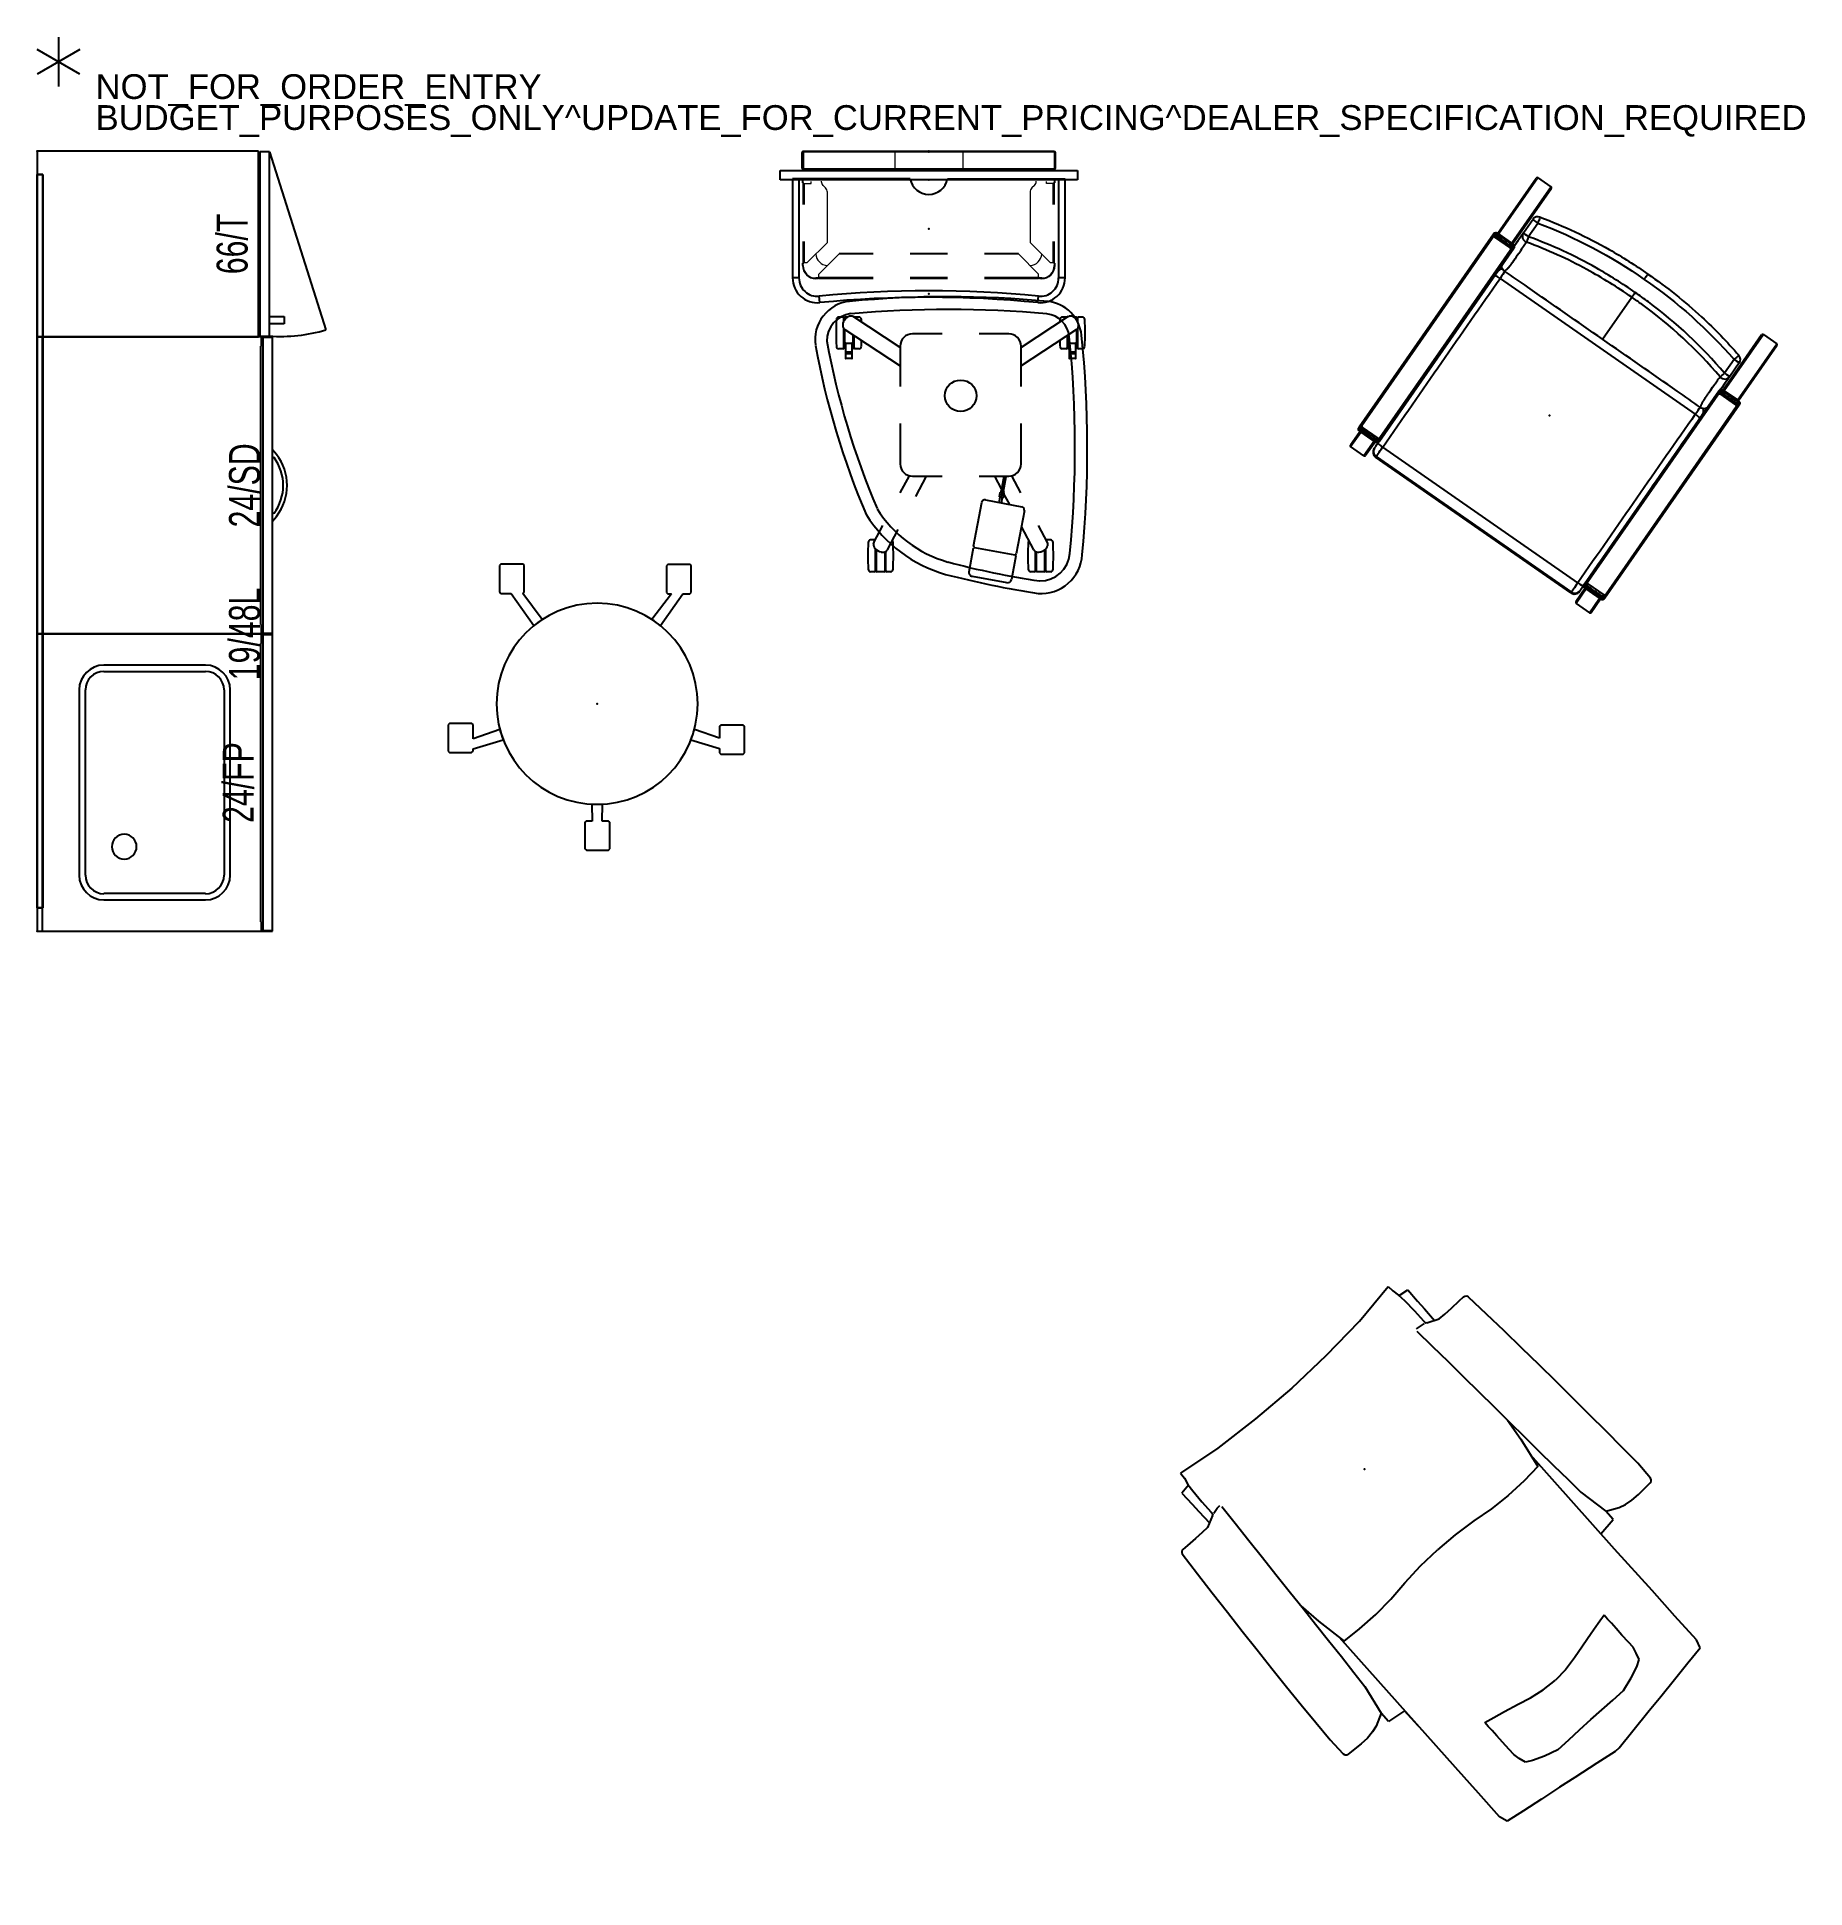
# Model space of a CAD drawing. Header units: inches. Extents: x 0 to 143, y 4 to 153.
import ezdxf
from ezdxf.enums import TextEntityAlignment as Align

# ---------------------------------------------------------------- set-up
doc = ezdxf.new("R2010")
doc.units = ezdxf.units.IN
doc.header["$MEASUREMENT"] = 0
for name, color, linetype in [('A-FURN-P-HARDWARE', 3, 'Continuous'), ('A-FURN-P-HARDWARE-PROD_NO-T', 3, 'Continuous'), ('A-FURN-P-SEAT', 2, 'Continuous'), ('A-FURN-P-SEAT-PROD_NO-T', 2, 'Continuous'), ('A-FURN-P-STORAGE', 6, 'Continuous'), ('A-FURN-P-STORAGE-PROD_NO-T', 6, 'Continuous'), ('A-FURN-P-STORAGE-PROD_NO-TEXT', 6, 'Continuous'), ('A-FURN-P-STRUCTURE', 3, 'Continuous'), ('A-FURN-P-STRUCTURE-PROD_NO-T', 3, 'Continuous'), ('A-FURN-P-TABLE', 2, 'Continuous'), ('A-FURN-P-TABLE-PROD_NO-T', 2, 'Continuous'), ('A-FURN-P-TILE', 3, 'Continuous'), ('A-FURN-P-TILE-PROD_NO-T', 3, 'Continuous'), ('A-FURN-P-WKSURF', 1, 'Continuous'), ('A-FURN-P-WKSURF-SS-T', 1, 'Continuous'), ('PROP-BONUS-COUNT', 7, 'Continuous'), ('PROP-BONUS-FINISH', 7, 'Continuous'), ('PROP-BONUS-PROD_NO', 7, 'Continuous'), ('SEAT', 5, 'Continuous'), ('SEAT-FINISH', 7, 'Continuous'), ('SEAT-OTHER', 7, 'Continuous')]:
    doc.layers.add(name, color=color, linetype=linetype)
doc.styles.get("Standard").update_dxf_attribs({"font": 'arial.ttf'})

# ---------------------------------------------------------------- blocks, each defined once
blk = doc.blocks.new('BBUBBLET')
at = {"layer": 'PROP-BONUS-COUNT'}
for p, q in [((0, 2), (0, -2)), ((1.7321, -1), (-1.7321, 1)), ((1.7321, 1), (-1.7321, -1))]:
    blk.add_line(p, q, dxfattribs=at)
blk.add_point((0, 0), dxfattribs=at)
at = {"layer": 'PROP-BONUS-FINISH'}
blk.add_attdef('FINISH', (3, -5.5), '', height=2, dxfattribs=at)
at = {"layer": 'PROP-BONUS-PROD_NO', "flags": 8}
blk.add_attdef('PROD_NO', (3, -3), '', height=2, dxfattribs=at)
blk = doc.blocks.new('P_CH100-63')
at = {"layer": 'A-FURN-P-HARDWARE'}
for p, q in [((1.89, 0), (61.11, 0)), ((1.89, -0.47), (1.89, 0)), ((1.89, 0), (1.89, -0.47)), ((61.11, 0), (1.89, 0)), ((61.11, -0.47), (1.89, -0.47)), ((1.89, -0.47), (61.11, -0.47)), ((61.11, 0), (61.11, -0.47)), ((61.11, -0.47), (61.11, 0))]:
    blk.add_line(p, q, dxfattribs=at)
for p in [(0, 0), (63, 0)]:
    blk.add_point(p, dxfattribs=at)
at = {"layer": 'A-FURN-P-HARDWARE-PROD_NO-T', "flags": 1}
for tag in ['CAPPN', 'CAPMG', 'CAPMC', 'CAPQT', 'CAPDH', 'CAPGC']:
    blk.add_attdef(tag, (0, 0), '', height=0.001, dxfattribs=at)
at = {"layer": 'A-FURN-P-HARDWARE-PROD_NO-T'}
blk.add_attdef('CAPTG', (4, -4), '', height=2.5, dxfattribs=at)
blk = doc.blocks.new('P_CH200-2419SDMNLAH')
at = {"layer": 'A-FURN-P-STORAGE'}
for p, q in [((0, 0), (0, -18.11)), ((24, 0), (0, 0)), ((24, -18.11), (24, 0)), ((0, -18.11), (0.76, -18.11)), ((0.06, -18.24), (0.06, -19)), ((23.94, -18.24), (0.06, -18.24)), ((0.06, -19), (23.94, -19)), ((0.76, -18.06), (23.24, -18.06)), ((9.12, -19), (9.5, -19.33)), ((9.75, -19.14), (9.7, -19)), ((14.3, -19), (14.25, -19.14)), ((14.5, -19.33), (14.88, -19)), ((23.24, -18.11), (24, -18.11)), ((23.94, -19), (23.94, -18.24))]:
    blk.add_line(p, q, dxfattribs=at)
for radius, start, end in [(4.07, 232.0592, 307.9408), (3.76, 233.2989, 306.7011)]:
    blk.add_arc((12, -16.12), radius, start, end, dxfattribs=at)
for p in [(0, 0), (24, 0)]:
    blk.add_point(p, dxfattribs=at)
at = {"layer": 'A-FURN-P-STORAGE-PROD_NO-T', "flags": 1}
for tag in ['CAPPN', 'CAPMG', 'CAPMC', 'CAPQT', 'CAPDH', 'CAPGC']:
    blk.add_attdef(tag, (0, 0), '', height=0.001, dxfattribs=at)
at = {"layer": 'A-FURN-P-STORAGE-PROD_NO-T'}
blk.add_attdef('CAPTG', (4, -4), '', height=2.5, dxfattribs=at)
at = {"layer": 'A-FURN-P-STORAGE-PROD_NO-TEXT', "width": 0.7}
blk.add_text('24/SD', height=2.5, dxfattribs=at).set_placement((12, -18), align=Align.CENTER)
blk = doc.blocks.new('P_CH210-2419FPLNNLNH')
at = {"layer": 'A-FURN-P-STORAGE'}
for p, q in [((0, 0), (0, -18.11)), ((24, 0), (0, 0)), ((24, -18.11), (24, 0)), ((0, -18.11), (0.76, -18.11)), ((0.06, -18.24), (0.06, -19)), ((23.94, -18.24), (0.06, -18.24)), ((0.06, -19), (23.94, -19)), ((0.76, -18.06), (23.24, -18.06)), ((23.24, -18.11), (24, -18.11)), ((23.94, -19), (23.94, -18.24))]:
    blk.add_line(p, q, dxfattribs=at)
for p in [(0, 0), (24, 0)]:
    blk.add_point(p, dxfattribs=at)
at = {"layer": 'A-FURN-P-STORAGE-PROD_NO-T', "flags": 1}
for tag in ['CAPPN', 'CAPMG', 'CAPMC', 'CAPQT', 'CAPDH', 'CAPGC']:
    blk.add_attdef(tag, (0, 0), '', height=0.001, dxfattribs=at)
at = {"layer": 'A-FURN-P-STORAGE-PROD_NO-T'}
blk.add_attdef('CAPTG', (3, -5), '', height=2.5, dxfattribs=at)
at = {"layer": 'A-FURN-P-STORAGE-PROD_NO-TEXT', "width": 0.7}
blk.add_text('24/FP', height=2.5, dxfattribs=at).set_placement((12, -17.5), align=Align.CENTER)
blk = doc.blocks.new('P_CR433-CP1NR')
at = {"layer": 'A-FURN-P-SEAT'}
for p, q in [((-16.24, 16.39), (-16.21, 16.52)), ((-16.21, 16.52), (-16.12, 16.62)), ((-16.12, 16.62), (-15.98, 16.67)), ((-15.98, 16.67), (-14.39, 16.71)), ((-12.58, 16.63), (-14.39, 16.71)), ((-10.73, 16.54), (-12.58, 16.63)), ((-8.85, 16.44), (-10.73, 16.54)), ((-16.31, 15.05), (-16.24, 16.39)), ((-16.3, 14.37), (-16.31, 15.05)), ((-6.95, 16.34), (-8.85, 16.44)), ((-5.04, 16.22), (-6.95, 16.34)), ((-3.12, 16.11), (-5.04, 16.22)), ((-1.18, 15.97), (-3.12, 16.11)), ((0.8, 15.83), (-1.18, 15.97)), ((2.75, 15.69), (0.8, 15.83)), ((4.75, 15.53), (2.75, 15.69)), ((4.88, 15.48), (4.75, 15.53)), ((4.97, 15.37), (4.88, 15.48)), ((4.99, 15.24), (4.97, 15.37)), ((4.99, 15.24), (4.97, 15.37)), ((4.99, 14.76), (4.99, 15.24)), ((4.99, 14.76), (4.99, 15.24)), ((-16.21, 13.73), (-16.3, 14.37)), ((-16.04, 13.2), (-16.21, 13.73)), ((4.97, 13.89), (4.99, 14.76)), ((4.97, 13.89), (4.99, 14.76)), ((4.97, 13.19), (4.97, 13.89)), ((-16.65, 10.67), (-16.44, 12.2)), ((-16.44, 12.2), (-15.56, 12.2)), ((-15.56, 12.2), (-16.04, 13.2)), ((-13.07, 11.73), (-15.56, 12.2)), ((4.98, 12.59), (4.97, 13.19)), ((5.43, 11.63), (4.98, 12.59)), ((6.4, 12.25), (5.15, 12.22)), ((7.22, 12.25), (6.4, 12.25)), ((8.43, 12.27), (7.22, 12.25)), ((8.55, 11.44), (8.43, 12.27)), ((-29.09, 8.93), (-28.85, 10.47)), ((-28.85, 10.47), (-28.16, 10.69)), ((-28.16, 10.69), (-25.6, 10.67)), ((-25.6, 10.67), (-22.82, 10.68)), ((-22.82, 10.68), (-8.77, 10.61)), ((-18.31, 10.66), (-16.65, 10.67)), ((-13.24, 11.74), (-13.36, 11.76)), ((-13.14, 11.73), (-13.24, 11.74)), ((-11.63, 11.65), (-13.07, 11.73)), ((-9.99, 11.52), (-11.63, 11.65)), ((-8.34, 11.42), (-9.99, 11.52)), ((-9.21, 10.53), (-9.33, 8.94)), ((-6.65, 10.99), (-9.21, 10.53)), ((-6.67, 11.33), (-8.34, 11.42)), ((-5.08, 11.23), (-6.67, 11.33)), ((-4.77, 11.21), (-6.65, 10.99)), ((-3.26, 11.14), (-5.08, 11.23)), ((-1.53, 11.03), (-3.26, 11.14)), ((0.21, 10.92), (-1.53, 11.03)), ((1.96, 10.82), (0.21, 10.92)), ((3.73, 10.69), (1.96, 10.82)), ((5.46, 10.59), (3.73, 10.69)), ((5.43, 11.63), (5.47, 11.52)), ((5.43, 11.63), (5.47, 11.52)), ((5.71, 11.54), (5.46, 11.55)), ((5.71, 11.54), (5.46, 11.55)), ((5.51, 11.44), (5.56, 11.25)), ((5.51, 11.44), (5.56, 11.25)), ((5.56, 11.25), (5.61, 10.96)), ((5.56, 11.25), (5.61, 10.96)), ((5.61, 10.96), (5.63, 10.67)), ((5.61, 10.96), (5.63, 10.67)), ((6.81, 11.54), (5.71, 11.54)), ((7.97, 11.49), (6.81, 11.54)), ((8.62, 11.43), (7.97, 11.49)), ((9.18, 11.32), (8.62, 11.43)), ((9.17, 7.68), (9.69, 11.28)), ((9.69, 11.28), (9.18, 11.32)), ((-29.37, 7.22), (-29.09, 8.93)), ((-9.33, 8.94), (-9.34, 7.2)), ((8.9, 3.84), (9.17, 7.68)), ((-29.64, 5.49), (-29.37, 7.22)), ((-26.57, 5.66), (-26.27, 6.18)), ((-26.27, 6.18), (-25.72, 6.35)), ((-25.72, 6.35), (-25.19, 6.48)), ((-25.19, 6.48), (-24.64, 6.48)), ((-24.64, 6.48), (-23.86, 6.48)), ((-23.86, 6.48), (-23.16, 6.48)), ((-23.16, 6.48), (-22.58, 6.48)), ((-22.58, 6.48), (-22.13, 6.48)), ((-22.13, 6.48), (-21.7, 6.48)), ((-21.7, 6.48), (-21.89, 5.66)), ((-9.34, 7.2), (-9.23, 5.47)), ((-29.87, 4.04), (-29.64, 5.49)), ((-27.28, 3.57), (-26.94, 4.72)), ((-26.94, 4.72), (-26.57, 5.66)), ((-22.11, 4.72), (-22.4, 3.5)), ((-21.89, 5.66), (-22.11, 4.72)), ((-9.23, 5.47), (-9, 3.75)), ((-30.2, 1.97), (-29.87, 4.04)), ((-27.28, 2.4), (-27.28, 3.57)), ((-22.4, 3.5), (-22.68, 2.4)), ((-9, 3.75), (-8.84, 1.88)), ((8.79, 0), (8.9, 3.84)), ((-30.48, 0.22), (-30.2, 1.97)), ((-27.26, 1.24), (-27.28, 2.4)), ((-22.68, 2.4), (-22.9, 1.22)), ((-8.84, 1.88), (-8.79, 0)), ((-30.48, 0.22), (-30.48, -0.22)), ((-30.48, -0.22), (-30.48, 0.22)), ((-27.26, -0.05), (-27.26, 1.24)), ((-22.9, 1.22), (-22.99, -0.05)), ((-8.84, -1.88), (-8.79, 0)), ((8.79, 0), (8.9, -3.84)), ((-30.48, -0.22), (-30.2, -1.97)), ((-27.26, -1.24), (-27.28, -2.4)), ((-27.26, -0.05), (-27.26, -1.24)), ((-22.9, -1.22), (-22.99, -0.05)), ((-22.68, -2.4), (-22.9, -1.22)), ((-30.2, -1.97), (-29.87, -4.04)), ((-27.28, -2.4), (-27.28, -3.57)), ((-22.4, -3.5), (-22.68, -2.4)), ((-9, -3.75), (-8.84, -1.88)), ((-29.87, -4.04), (-29.64, -5.49)), ((-27.28, -3.57), (-26.94, -4.72)), ((-22.11, -4.72), (-22.4, -3.5)), ((-9.23, -5.47), (-9, -3.75)), ((8.9, -3.84), (9.17, -7.68)), ((-29.64, -5.49), (-29.37, -7.22)), ((-26.94, -4.72), (-26.57, -5.66)), ((-26.57, -5.66), (-26.27, -6.18)), ((-21.89, -5.66), (-22.11, -4.72)), ((-21.7, -6.48), (-21.89, -5.66)), ((-9.34, -7.2), (-9.23, -5.47)), ((-29.37, -7.22), (-29.09, -8.93)), ((-26.27, -6.18), (-25.72, -6.35)), ((-25.72, -6.35), (-25.19, -6.48)), ((-25.19, -6.48), (-24.64, -6.48)), ((-24.64, -6.48), (-23.86, -6.48)), ((-23.86, -6.48), (-23.16, -6.48)), ((-23.16, -6.48), (-22.58, -6.48)), ((-22.58, -6.48), (-22.13, -6.48)), ((-22.13, -6.48), (-21.7, -6.48)), ((-9.33, -8.94), (-9.34, -7.2)), ((-29.09, -8.93), (-28.85, -10.47)), ((-9.21, -10.53), (-9.33, -8.94)), ((9.17, -7.68), (9.69, -11.28)), ((-28.85, -10.47), (-28.16, -10.69)), ((-28.16, -10.69), (-25.6, -10.67)), ((-25.6, -10.67), (-22.82, -10.68)), ((-22.82, -10.68), (-18.31, -10.66)), ((-18.31, -10.66), (-8.11, -10.73)), ((-16.65, -10.67), (-16.44, -12.2)), ((-13.07, -11.73), (-15.56, -12.2)), ((-11.63, -11.65), (-13.07, -11.73)), ((-9.99, -11.52), (-11.63, -11.65)), ((-8.34, -11.42), (-9.99, -11.52)), ((-6.65, -10.99), (-9.21, -10.53)), ((-6.67, -11.33), (-8.34, -11.42)), ((-5.08, -11.23), (-6.67, -11.33)), ((-4.77, -11.21), (-6.65, -10.99)), ((-3.26, -11.14), (-5.08, -11.23)), ((-1.53, -11.03), (-3.26, -11.14)), ((0.21, -10.92), (-1.53, -11.03)), ((1.96, -10.82), (0.21, -10.92)), ((3.73, -10.69), (1.96, -10.82)), ((5.46, -10.59), (3.73, -10.69)), ((5.43, -11.63), (4.98, -12.59)), ((5.43, -11.63), (5.47, -11.52)), ((5.71, -11.54), (5.46, -11.55)), ((5.51, -11.44), (5.56, -11.25)), ((5.56, -11.25), (5.61, -10.96)), ((5.61, -10.96), (5.63, -10.67)), ((6.81, -11.54), (5.71, -11.54)), ((7.97, -11.49), (6.81, -11.54)), ((8.62, -11.43), (7.97, -11.49)), ((8.55, -11.44), (8.43, -12.27)), ((9.18, -11.32), (8.62, -11.43)), ((9.69, -11.28), (9.18, -11.32)), ((-16.44, -12.2), (-15.56, -12.2)), ((-16.04, -13.2), (-16.21, -13.73)), ((-15.56, -12.2), (-16.04, -13.2)), ((4.98, -12.59), (4.97, -13.19)), ((4.97, -13.19), (4.97, -13.89)), ((6.4, -12.25), (5.15, -12.22)), ((7.22, -12.25), (6.4, -12.25)), ((8.43, -12.27), (7.22, -12.25)), ((-16.3, -14.37), (-16.31, -15.05)), ((-16.21, -13.73), (-16.3, -14.37)), ((4.97, -13.89), (4.99, -14.76)), ((4.99, -14.76), (4.99, -15.24)), ((-16.31, -15.05), (-16.24, -16.39)), ((-16.24, -16.39), (-16.21, -16.52)), ((-8.85, -16.44), (-10.73, -16.54)), ((-6.95, -16.34), (-8.85, -16.44)), ((-5.04, -16.22), (-6.95, -16.34)), ((-3.12, -16.11), (-5.04, -16.22)), ((-1.18, -15.97), (-3.12, -16.11)), ((0.8, -15.83), (-1.18, -15.97)), ((2.75, -15.69), (0.8, -15.83)), ((4.75, -15.53), (2.75, -15.69)), ((4.88, -15.48), (4.75, -15.53)), ((4.97, -15.37), (4.88, -15.48)), ((4.99, -15.24), (4.97, -15.37)), ((-16.21, -16.52), (-16.12, -16.62)), ((-16.12, -16.62), (-15.98, -16.67)), ((-15.98, -16.67), (-14.39, -16.71)), ((-12.58, -16.63), (-14.39, -16.71)), ((-10.73, -16.54), (-12.58, -16.63))]:
    blk.add_line(p, q, dxfattribs=at)
blk.add_point((0, 0), dxfattribs=at)
at = {"layer": 'A-FURN-P-SEAT-PROD_NO-T'}
blk.add_attdef('CAPTG', (12, -10), '', height=2.5, rotation=90, dxfattribs=at)
at = {"layer": 'A-FURN-P-SEAT-PROD_NO-T', "flags": 1}
for tag in ['CAPPN', 'CAPMG', 'CAPMC', 'CAPQT', 'CAPDH', 'CAPGC']:
    blk.add_attdef(tag, (0, 0), '', height=0.001, dxfattribs=at)
blk = doc.blocks.new('P_FX9602')
at = {"layer": 'A-FURN-P-SEAT'}
for p, q in [((-7.77, 11.27), (-7.88, 11.17)), ((-7.88, 11.17), (-7.88, 9.03)), ((-5.98, 11.27), (-7.77, 11.27)), ((-5.88, 11.17), (-5.98, 11.27)), ((-5.88, 9.03), (-5.88, 11.17)), ((5.71, 11.25), (5.6, 11.14)), ((5.6, 11.14), (5.6, 9)), ((7.5, 11.25), (5.71, 11.25)), ((7.6, 11.14), (7.5, 11.25)), ((7.6, 9), (7.6, 11.14)), ((-7.88, 9.03), (-7.77, 8.92)), ((-6.01, 8.9), (-5.88, 9.03)), ((5.6, 9), (5.71, 8.89)), ((7.49, 8.89), (7.6, 9)), ((-7.77, 8.92), (-6.93, 8.92)), ((-6.93, 8.92), (-5.11, 6.32)), ((-4.43, 6.81), (-6.01, 8.9)), ((6, 8.89), (4.43, 6.81)), ((5.12, 6.31), (6.92, 8.89)), ((5.71, 8.89), (6, 8.89)), ((6.92, 8.89), (7.49, 8.89)), ((-11.91, -1.58), (-12.02, -1.69)), ((-12.02, -1.69), (-12.02, -3.82)), ((-10.12, -1.58), (-11.91, -1.58)), ((-10.02, -1.68), (-10.12, -1.58)), ((-10.02, -2.84), (-10.02, -1.68)), ((-7.85, -2.09), (-10.02, -2.84)), ((-10.02, -3.65), (-7.59, -2.9)), ((7.58, -2.91), (9.89, -3.62)), ((9.89, -2.78), (7.86, -2.08)), ((10, -1.72), (9.89, -1.82)), ((9.89, -1.82), (9.89, -2.78)), ((11.79, -1.72), (10, -1.72)), ((11.89, -1.82), (11.79, -1.72)), ((11.89, -3.96), (11.89, -1.82)), ((-12.02, -3.82), (-11.91, -3.93)), ((-11.91, -3.93), (-10.13, -3.93)), ((-10.13, -3.93), (-10.02, -3.82)), ((-10.02, -3.82), (-10.02, -3.65)), ((9.89, -3.62), (9.89, -3.96)), ((9.89, -3.96), (10, -4.07)), ((10, -4.07), (11.78, -4.07)), ((11.78, -4.07), (11.89, -3.96)), ((-0.42, -8.11), (-0.39, -9.47)), ((0.41, -9.47), (0.43, -8.11)), ((-0.88, -9.47), (-0.98, -9.57)), ((-0.98, -9.57), (-0.98, -11.71)), ((-0.39, -9.47), (-0.88, -9.47)), ((0.91, -9.47), (0.41, -9.47)), ((1.02, -9.57), (0.91, -9.47)), ((1.02, -11.71), (1.02, -9.57)), ((-0.98, -11.71), (-0.87, -11.82)), ((-0.87, -11.82), (0.91, -11.82)), ((0.91, -11.82), (1.02, -11.71))]:
    blk.add_line(p, q, dxfattribs=at)
for start, end in [(0, 180), (123.0504, 128.9525), (50.964, 56.9423), (180, 0), (194.9324, 200.9427), (338.9867, 345.1996), (267.0517, 273.0461)]:
    blk.add_arc((0, 0), 8.12, start, end, dxfattribs=at)
blk.add_point((0, 0), dxfattribs=at)
at = {"layer": 'A-FURN-P-SEAT-PROD_NO-T'}
blk.add_attdef('CAPTG', (-4, 2.5), '', height=2.5, dxfattribs=at)
at = {"layer": 'A-FURN-P-SEAT-PROD_NO-T', "flags": 1}
for tag in ['CAPPN', 'CAPMG', 'CAPMC', 'CAPQT', 'CAPDH', 'CAPGC']:
    blk.add_attdef(tag, (0, 0), '', height=0.001, dxfattribs=at)
blk = doc.blocks.new('P_CH606-194824L8')
at = {"layer": 'A-FURN-P-WKSURF'}
for p, q in [((0, 0), (0, -19)), ((48, 0), (0, 0)), ((48, -19), (48, 0)), ((0, -0.44), (48, -0.44)), ((24, -2.22), (24, -0.44)), ((19.48, -3.4), (4.52, -3.4)), ((4.52, -3.9), (19.48, -3.9)), ((2.53, -5.4), (2.53, -13.6)), ((3.03, -13.6), (3.03, -5.4)), ((20.97, -5.4), (20.97, -13.6)), ((21.48, -13.6), (21.48, -5.4)), ((24, -8.22), (24, -5.22)), ((24, -14.22), (24, -11.22)), ((19.48, -15.1), (4.52, -15.1)), ((4.52, -15.6), (19.48, -15.6)), ((24, -19), (24, -17.22)), ((0, -19), (48, -19))]:
    blk.add_line(p, q, dxfattribs=at)
for centre, radius, start, end in [((4.52, -5.4), 2, 90, 180), ((4.52, -5.4), 1.5, 90, 180), ((19.48, -5.4), 2, 0, 90), ((19.48, -5.4), 1.5, 0, 90), ((6.82, -7.04), 1, 90, 180), ((6.82, -7.04), 1, 180, 270), ((6.82, -7.04), 1, 0, 90), ((6.82, -7.04), 1, 270, 0), ((4.52, -13.6), 2, 180, 270), ((4.52, -13.6), 1.5, 180, 270), ((19.48, -13.6), 2, 270, 0), ((19.48, -13.6), 1.5, 270, 0)]:
    blk.add_arc(centre, radius, start, end, dxfattribs=at)
for p in [(0, 0), (48, 0)]:
    blk.add_point(p, dxfattribs=at)
at = {"layer": 'A-FURN-P-WKSURF-SS-T', "width": 0.7, "flags": 1}
blk.add_attdef('CAPPN', (0, 0), '', height=0.001, dxfattribs=at)
at = {"layer": 'A-FURN-P-WKSURF-SS-T', "flags": 1}
for tag in ['CAPMG', 'CAPMC', 'CAPQT', 'CAPDH', 'CAPGC']:
    blk.add_attdef(tag, (0, 0), '', height=0.001, dxfattribs=at)
at = {"layer": 'A-FURN-P-WKSURF-SS-T', "width": 0.7}
blk.add_attdef('CAPTG', text='', height=2.5, dxfattribs=at).set_placement((24, -18), align=Align.CENTER)
blk = doc.blocks.new('P_CH420-151966TRRAH')
at = {"layer": 'A-FURN-P-STORAGE'}
for p, q in [((0, 0), (0, -17.88)), ((15, 0), (0, 0)), ((15, -17.88), (15, 0)), ((0, -17.88), (15, -17.88)), ((14.94, -18), (0.06, -18)), ((0.06, -18), (0.06, -18.76)), ((0.06, -18.76), (14.94, -18.76)), ((14.94, -18.76), (0.56, -23.33)), ((1.05, -19.95), (1.05, -18.76)), ((1.65, -18.76), (1.65, -19.95)), ((14.94, -18.76), (14.94, -18)), ((1.65, -19.95), (1.05, -19.95))]:
    blk.add_line(p, q, dxfattribs=at)
blk.add_arc((13.52, -19.6), 13.49, 176.4389, 196.0544, dxfattribs=at)
for p in [(0, 0), (15, 0)]:
    blk.add_point(p, dxfattribs=at)
at = {"layer": 'A-FURN-P-STORAGE-PROD_NO-T', "flags": 1}
for tag in ['CAPPN', 'CAPMG', 'CAPMC', 'CAPQT', 'CAPDH', 'CAPGC']:
    blk.add_attdef(tag, (0, 0), '', height=0.001, dxfattribs=at)
at = {"layer": 'A-FURN-P-STORAGE-PROD_NO-T'}
blk.add_attdef('CAPTG', (2, -4), '', height=2.5, dxfattribs=at)
at = {"layer": 'A-FURN-P-STORAGE-PROD_NO-TEXT', "width": 0.7}
blk.add_text('66/T', height=2.5, dxfattribs=at).set_placement((7.5, -17), align=Align.CENTER)
blk = doc.blocks.new('P_CF100-HMLP')
at = {"layer": 'A-FURN-P-TABLE'}
for p, q in [((-7.51, -1.62), (-7.83, -1.62)), ((-7.45, -1.68), (-7.45, -1.99)), ((-7.45, -2.55), (-7.45, -4.12)), ((-7.38, -1.68), (-7.38, -1.86)), ((-7.38, -2.63), (-7.38, -4.12)), ((-7.36, -2.64), (-2.88, -5.56)), ((-7.14, -1.62), (-7.32, -1.62)), ((-2.88, -4.07), (-6.68, -1.59)), ((-6.21, -1.62), (-6.53, -1.62)), ((0.5, -2.98), (-1.88, -2.98)), ((5.88, -2.98), (3.5, -2.98)), ((10.68, -1.59), (6.88, -4.07)), ((11.36, -2.64), (6.88, -5.56)), ((10.53, -1.62), (10.21, -1.62)), ((11.32, -1.62), (11.14, -1.62)), ((11.38, -1.86), (11.38, -1.68)), ((11.38, -4.12), (11.38, -2.63)), ((11.45, -1.99), (11.45, -1.68)), ((11.45, -4.12), (11.45, -2.55)), ((11.83, -1.62), (11.51, -1.62)), ((-7.51, -4.18), (-7.83, -4.18)), ((-7.3, -3.75), (-7.3, -4.94)), ((-7.27, -3.72), (-6.78, -3.72)), ((-7.27, -4.42), (-6.78, -4.42)), ((-7.12, -4.6), (-7.12, -4.43)), ((-6.92, -4.43), (-6.92, -4.6)), ((-6.75, -4.94), (-6.75, -3.75)), ((-6.67, -4.12), (-6.67, -3.09)), ((-6.59, -4.12), (-6.59, -3.14)), ((-6.21, -4.18), (-6.53, -4.18)), ((-2.88, -3.98), (-2.88, -7.23)), ((6.88, -7.23), (6.88, -3.98)), ((10.53, -4.18), (10.21, -4.18)), ((10.59, -3.14), (10.59, -4.12)), ((10.67, -3.09), (10.67, -4.12)), ((10.75, -3.75), (10.75, -4.94)), ((10.78, -3.72), (11.27, -3.72)), ((10.78, -4.42), (11.27, -4.42)), ((10.92, -4.6), (10.92, -4.43)), ((11.12, -4.43), (11.12, -4.6)), ((11.3, -4.94), (11.3, -3.75)), ((11.83, -4.18), (11.51, -4.18)), ((-6.78, -4.6), (-7.27, -4.6)), ((-6.78, -4.97), (-7.27, -4.97)), ((11.27, -4.6), (10.78, -4.6)), ((11.27, -4.97), (10.78, -4.97)), ((-2.88, -10.23), (-2.88, -13.48)), ((6.88, -13.48), (6.88, -10.23)), ((-2.87, -15.81), (-2.14, -14.44)), ((-1.88, -14.48), (0.5, -14.48)), ((-1.62, -16.12), (-0.75, -14.48)), ((3.5, -14.48), (5.88, -14.48)), ((5.32, -15.55), (4.75, -14.48)), ((5.3, -15.66), (5.52, -14.48)), ((5.47, -15.69), (5.69, -14.49)), ((6.87, -15.81), (6.14, -14.44)), ((4, -16.4), (6.94, -16.94)), ((5.11, -16.6), (5.19, -16.18)), ((5.14, -16.15), (5.2, -15.8)), ((5.43, -16.22), (5.15, -16.17)), ((5.5, -15.83), (5.22, -15.78)), ((5.26, -15.68), (5.24, -15.79)), ((5.51, -15.69), (5.26, -15.65)), ((5.29, -16.18), (5.36, -15.83)), ((5.3, -16.64), (5.38, -16.21)), ((5.45, -16.2), (5.51, -15.86)), ((5.49, -15.72), (5.47, -15.83)), ((5.96, -16.76), (5.5, -15.9)), ((3.05, -20.12), (3.7, -16.6)), ((7.15, -17.24), (6.49, -20.76)), ((-5.01, -19.83), (-4.28, -18.46)), ((-3.91, -20.42), (-3.03, -18.77)), ((7.91, -20.42), (6.91, -18.54)), ((9.01, -19.83), (8.28, -18.46)), ((-4.95, -19.63), (-5.27, -19.63)), ((-4.89, -20.34), (-4.89, -22.13)), ((-4.81, -20.41), (-4.81, -22.13)), ((-4.1, -22.13), (-4.1, -20.58)), ((-4.03, -22.13), (-4.03, -20.55)), ((2.68, -22.19), (3.03, -20.26)), ((3.13, -20.24), (6.38, -20.84)), ((6.46, -20.9), (6.1, -22.82)), ((8.03, -20.55), (8.03, -22.13)), ((8.1, -20.58), (8.1, -22.13)), ((8.81, -22.13), (8.81, -20.41)), ((8.89, -22.13), (8.89, -20.34)), ((9.27, -19.63), (8.95, -19.63)), ((-4.95, -22.19), (-5.27, -22.19)), ((-4.16, -22.19), (-4.75, -22.19)), ((-3.65, -22.19), (-3.97, -22.19)), ((7.97, -22.19), (7.65, -22.19)), ((8.75, -22.19), (8.16, -22.19)), ((9.27, -22.19), (8.95, -22.19)), ((2.93, -22.55), (5.73, -23.07))]:
    blk.add_line(p, q, dxfattribs=at)
blk.add_circle((2, -7.98), 1.27, dxfattribs=at)
for centre, radius, start, end in [((1.01, -83.51), 83.53, 84.4748, 95.476), ((-6.65, -3.44), 3.1, 95.8345, 188.6631), ((-6.58, -3.55), 2.22, 97.2348, 180.7667), ((1.01, -92.85), 91.83, 85.0344, 94.9122), ((8.71, -3.42), 2.07, 6.0094, 83.2667), ((8.71, -3.41), 3.07, 5.8931, 83.6212), ((15.35, -2.9), 23.4, 177.3336, 182.6645), ((-7.83, -1.82), 0.2, 90, 177.3336), ((-6.84, -2.3), 0.683, 165.0156, 179.1623), ((-6.98, -2.3), 0.541, 179.1852, 192.8622), ((-7.51, -1.68), 0.06, 359.9998, 90), ((-7.11, -2.33), 0.407, 192.9963, 209.6367), ((-6.66, -2.35), 0.868, 127.1251, 164.9103), ((-7.18, -2.37), 0.326, 209.5505, 236.5257), ((-7.32, -1.68), 0.06, 90, 180), ((-6.8, -2.17), 0.642, 109.7307, 126.9209), ((-6.85, -2.03), 0.491, 97.8449, 109.5798), ((-6.87, -1.93), 0.385, 80.6311, 97.9433), ((-6.86, -1.86), 0.319, 57.2887, 80.7507), ((-6.53, -1.68), 0.06, 90, 151.074), ((-6.21, -1.82), 0.2, 2.6664, 90), ((-29.39, -2.9), 23.4, 2.1328, 2.6664), ((-1.88, -3.98), 1, 90, 180), ((5.88, -3.98), 1, 0, 90), ((10.21, -1.82), 0.2, 90, 177.3336), ((33.39, -2.9), 23.4, 177.3336, 177.8672), ((10.53, -1.68), 0.06, 28.926, 90), ((10.86, -1.87), 0.326, 95.5505, 122.5257), ((10.87, -1.95), 0.407, 78.9963, 95.6367), ((10.84, -2.08), 0.541, 65.1852, 78.8622), ((10.78, -2.21), 0.683, 51.0156, 65.1623), ((10.66, -2.35), 0.872, 23.0038, 50.8686), ((11.32, -1.68), 0.06, 0, 90), ((11.19, -2.37), 0.319, 303.2887, 326.7507), ((11.51, -1.68), 0.06, 90, 180.0002), ((10.75, -2.32), 0.774, 8.1876, 23.3791), ((11.13, -2.34), 0.385, 326.6311, 343.9433), ((11.03, -2.31), 0.491, 343.8449, 355.5798), ((10.91, -2.3), 0.617, 355.5497, 8.1369), ((11.83, -1.82), 0.2, 2.6664, 90), ((-11.35, -2.9), 23.4, 357.3336, 2.6666), ((53.41, 7.55), 64.16, 190.2907, 203.0922), ((55.19, 8.22), 65.07, 190.4515, 202.8997), ((-7.83, -3.98), 0.2, 182.6664, 270), ((-7.51, -4.12), 0.06, 270, 0), ((-7.32, -4.12), 0.06, 180, 270), ((-7.27, -3.75), 0.03, 90, 180), ((-7.27, -4.39), 0.03, 180, 270), ((-7.15, -4.43), 0.0282, 2.0935, 3.1412), ((-7.15, -4.43), 0.0236, 0.064, 2.1396), ((-6.9, -4.43), 0.0247, 176.759, 179.9748), ((-6.78, -3.75), 0.03, 0, 90), ((-6.78, -4.39), 0.03, 270, 0), ((-6.73, -4.12), 0.06, 270, 0), ((-6.53, -4.12), 0.06, 180, 270), ((-6.21, -3.98), 0.2, 270, 357.3336), ((-29.39, -2.9), 23.4, 357.3336, 358.4709), ((33.39, -2.9), 23.4, 181.5291, 182.6664), ((10.21, -3.98), 0.2, 182.6664, 270), ((10.53, -4.12), 0.06, 270, 0), ((10.73, -4.12), 0.06, 180, 270), ((10.78, -3.75), 0.03, 90, 180), ((10.78, -4.39), 0.03, 180, 270), ((-77.83, -12.2), 89.06, 354.5084, 5.8013), ((10.9, -4.43), 0.0282, 2.0935, 3.1412), ((10.9, -4.43), 0.0236, 0.064, 2.1396), ((11.15, -4.43), 0.0247, 176.759, 179.9748), ((11.27, -3.75), 0.03, 0, 90), ((11.27, -4.39), 0.03, 270, 0), ((11.32, -4.12), 0.06, 270, 0), ((11.51, -4.12), 0.06, 180, 270), ((-77.83, -12.2), 90.06, 354.5067, 5.7997), ((11.83, -3.98), 0.2, 270, 357.3336), ((-7.28, -4.63), 0.0208, 134.8064, 178.7997), ((-7.27, -4.94), 0.03, 180, 270), ((-7.27, -4.63), 0.0283, 113.6749, 135.2027), ((-7.27, -4.64), 0.0362, 89.7712, 113.733), ((-6.78, -4.64), 0.0362, 66.2755, 90.2287), ((-6.78, -4.94), 0.03, 270, 0), ((-6.78, -4.63), 0.0283, 44.8135, 66.3329), ((-6.77, -4.63), 0.0208, 1.2011, 45.2107), ((10.77, -4.63), 0.0208, 134.8064, 178.7997), ((10.78, -4.94), 0.03, 180, 270), ((10.78, -4.64), 0.0362, 89.7712, 113.733), ((10.78, -4.63), 0.0283, 113.6749, 135.2027), ((11.27, -4.64), 0.0362, 66.2755, 90.2287), ((11.27, -4.94), 0.03, 270, 0), ((11.27, -4.63), 0.0283, 44.8135, 66.3329), ((11.28, -4.63), 0.0208, 1.2011, 45.2107), ((-1.88, -13.48), 1, 180, 270), ((10.61, -15.4), 5, 169.3382, 169.5), ((5.88, -13.48), 1, 270, 0), ((3.95, -16.65), 0.256, 79.5, 169.5), ((5.16, -16.12), 0.0492, 241.7444, 259.5), ((5.18, -16.1), 0.0658, 222.6979, 238.4613), ((5.2, -16.07), 0.102, 238.2651, 248.2513), ((5.22, -16.03), 0.147, 247.9433, 251.9978), ((5.24, -15.98), 0.2, 252.0183, 256.4933), ((5.26, -15.87), 0.317, 256.3801, 259.1296), ((5.21, -15.83), 0.0492, 79.5, 97.2557), ((5.23, -15.86), 0.0642, 102.4789, 116.4297), ((5.24, -15.89), 0.098, 92.0181, 102.373), ((5.3, -15.67), 0.513, 258.9753, 260.6179), ((5.27, -15.9), 0.282, 260.6619, 263.7861), ((5.24, -15.95), 0.16, 83.5296, 91.9376), ((5.25, -16.02), 0.16, 263.5296, 271.9376), ((5.21, -15.67), 0.05, 349.5, 4.5), ((5.23, -16.07), 0.282, 80.6619, 83.7861), ((5.25, -16.08), 0.098, 272.0182, 282.373), ((5.19, -16.3), 0.513, 78.9753, 80.6179), ((5.26, -16.12), 0.0642, 282.4789, 296.4297), ((5.23, -16.11), 0.317, 76.3801, 79.1296), ((5.34, -16.13), 0.0658, 222.6979, 238.4613), ((5.25, -15.99), 0.2, 72.0183, 76.4933), ((5.36, -16.1), 0.102, 238.2651, 248.2513), ((5.27, -15.94), 0.147, 67.9433, 71.9978), ((5.38, -16.06), 0.147, 247.9433, 251.9978), ((5.29, -15.9), 0.102, 58.265, 68.2513), ((5.39, -16.01), 0.2, 252.0183, 256.4933), ((5.31, -15.87), 0.0658, 42.6979, 58.4613), ((5.42, -15.89), 0.317, 256.3801, 259.1296), ((5.38, -15.88), 0.0642, 102.4789, 116.4297), ((5.46, -15.7), 0.513, 258.9753, 260.6179), ((5.39, -15.92), 0.098, 92.0181, 102.373), ((5.42, -15.93), 0.282, 260.6619, 263.7861), ((5.39, -15.98), 0.16, 83.5296, 91.9376), ((5.41, -16.05), 0.16, 263.5296, 271.9376), ((5.38, -16.1), 0.282, 80.6619, 83.7861), ((5.41, -16.11), 0.098, 272.0182, 282.373), ((5.34, -16.33), 0.513, 78.9753, 80.6179), ((5.42, -16.15), 0.0642, 282.4789, 296.4297), ((5.44, -16.17), 0.0492, 259.5, 277.2557), ((5.38, -16.14), 0.317, 76.3801, 79.1296), ((5.41, -16.02), 0.2, 72.0183, 76.4933), ((5.42, -15.97), 0.147, 67.9433, 71.9978), ((5.44, -15.93), 0.102, 58.265, 68.2513), ((5.54, -15.73), 0.05, 154.5, 169.5), ((5.49, -15.88), 0.0492, 61.7443, 79.5), ((5.46, -15.9), 0.0658, 42.6979, 58.4613), ((3.9, -11.61), 11.24, 212.2507, 253.8735), ((3.73, -11.8), 10, 212.0137, 253.952), ((6.89, -17.19), 0.256, 349.5, 79.5), ((17.91, -20.91), 23.4, 177.3336, 182.6645), ((-5.27, -19.83), 0.2, 90, 177.3336), ((-4.73, -19.98), 0.319, 152.2887, 175.7507), ((-4.66, -19.99), 0.385, 175.6311, 192.9433), ((-4.55, -19.96), 0.501, 192.9006, 207.4151), ((-4.4, -19.89), 0.667, 207.3427, 224.1275), ((-4.95, -19.69), 0.06, 51.9185, 90), ((-4.26, -19.74), 0.87, 224.1218, 259.8782), ((-4.29, -19.93), 0.683, 260.0156, 274.1623), ((-4.28, -20.07), 0.541, 274.1852, 287.8622), ((-4.21, -20.25), 0.352, 286.3908, 328.9033), ((-4.17, -20.28), 0.301, 329.9533, 331.995), ((-3.65, -19.83), 0.2, 2.6664, 48.3926), ((-26.83, -20.91), 23.4, 357.3336, 2.6666), ((3.14, -20.14), 0.0984, 169.5, 259.5), ((6.4, -20.74), 0.0984, 259.5, 349.5), ((30.83, -20.91), 23.4, 177.3336, 182.6645), ((7.65, -19.83), 0.2, 131.6074, 177.3336), ((8.19, -20.27), 0.319, 208.2887, 231.7507), ((8.23, -20.22), 0.385, 231.6311, 248.9433), ((8.27, -20.12), 0.491, 248.8449, 260.5798), ((8.29, -19.99), 0.617, 260.5497, 273.1369), ((8.52, -20.66), 3.29, 265.4301, 357.2723), ((8.28, -19.84), 0.774, 273.1876, 288.3791), ((8.42, -20.53), 2.41, 269.0837, 355.3169), ((8.26, -19.74), 0.872, 288.0038, 315.8686), ((8.4, -19.88), 0.675, 315.9708, 332.5591), ((8.95, -19.69), 0.06, 90, 128.0816), ((8.53, -19.95), 0.521, 332.7861, 344.0411), ((8.72, -19.98), 0.326, 0.5505, 27.5257), ((8.64, -19.98), 0.407, 343.9963, 0.6367), ((9.27, -19.83), 0.2, 2.6664, 90), ((-13.91, -20.91), 23.4, 357.3336, 2.6666), ((-5.27, -21.99), 0.2, 182.6664, 270), ((-4.95, -22.13), 0.06, 270, 0), ((-4.75, -22.13), 0.06, 180, 270), ((-4.16, -22.13), 0.06, 270, 0), ((-3.97, -22.13), 0.06, 180, 270), ((-3.65, -21.99), 0.2, 270, 357.3336), ((19.79, 51.22), 76.04, 255.5261, 261.2837), ((18.25, 43.76), 67.42, 255.1479, 261.5862), ((2.98, -22.25), 0.314, 169.7144, 259.7347), ((7.65, -21.99), 0.2, 182.6664, 270), ((7.97, -22.13), 0.06, 270, 0), ((8.16, -22.13), 0.06, 180, 270), ((8.75, -22.13), 0.06, 270, 0), ((8.95, -22.13), 0.06, 180, 270), ((9.27, -21.99), 0.2, 270, 357.3336), ((5.79, -22.77), 0.314, 259.2942, 349.2567)]:
    blk.add_arc(centre, radius, start, end, dxfattribs=at)
blk.add_point((0, 0), dxfattribs=at)
at = {"layer": 'A-FURN-P-TABLE-PROD_NO-T', "flags": 1}
for tag in ['CAPPN', 'CAPMG', 'CAPMC', 'CAPQT', 'CAPDH', 'CAPGC']:
    blk.add_attdef(tag, (0, 0), '', height=0.001, dxfattribs=at)
at = {"layer": 'A-FURN-P-TABLE-PROD_NO-T'}
blk.add_attdef('CAPTG', (-10, -10), '', height=2.5, dxfattribs=at)
blk = doc.blocks.new('P_CF200-66')
at = {"layer": 'A-FURN-P-STRUCTURE', "color": 7, "linetype": 'Continuous', "lineweight": 0}
for p, q in [((10.125, 0), (-10.125, 0)), ((-10.125, 0), (-10.125, -1.5)), ((10.125, 0), (10.125, -1.5)), ((-10.25, -0.125), (-10.125, -0.125)), ((-10.25, -1.375), (-10.25, -0.125)), ((-10.25, -1.375), (-10.125, -1.375)), ((-10.1875, -1.375), (-10.1875, -0.125)), ((-10.125, -0.0625), (10.125, -0.0625)), ((10.125, -1.4375), (-10.125, -1.4375)), ((-2.75, -0.0625), (-2.75, -1.4375)), ((2.75, -0.0625), (2.75, -1.4375)), ((10.125, -0.125), (10.25, -0.125)), ((10.125, -1.375), (10.25, -1.375)), ((10.1875, -1.375), (10.1875, -0.125)), ((10.25, -1.375), (10.25, -0.125)), ((10.125, -1.5), (-10.125, -1.5))]:
    blk.add_line(p, q, dxfattribs=at)
for centre, radius, start, end in [((-10.125, -0.125), 0.125, 90.000003, 180.000005), ((-10.125, -1.375), 0.125, 180.000005, 270.000001), ((-10.125, -0.125), 0.0625, 90.000003, 180.000005), ((-10.125, -1.375), 0.0625, 180.000005, 270.000001), ((10.125, -0.125), 0.0625, 0, 90.000003), ((10.125, -1.375), 0.0625, 270.000001, 0), ((10.125, -1.375), 0.125, 270.000001, 0), ((10.125, -0.125), 0.125, 0, 89.677256)]:
    blk.add_arc(centre, radius, start, end, dxfattribs=at)
at = {"layer": 'A-FURN-P-STRUCTURE'}
blk.add_point((0, 0), dxfattribs=at)
at = {"layer": 'A-FURN-P-STRUCTURE-PROD_NO-T', "flags": 1}
for tag in ['CAPPN', 'CAPMG', 'CAPMC', 'CAPQT', 'CAPDH', 'CAPGC']:
    blk.add_attdef(tag, (0, 0), '', height=0.001, dxfattribs=at)
at = {"layer": 'A-FURN-P-STRUCTURE-PROD_NO-T'}
blk.add_attdef('CAPTG', (-8.25, -5.5), '', height=2.5, dxfattribs=at)
blk = doc.blocks.new('P_CF210-66')
at = {"layer": 'A-FURN-P-TILE'}
for p, q in [((-12, -1.5), (12, -1.5)), ((-12, -2.25), (-12, -1.5)), ((12, -2.25), (-12, -2.25)), ((12, -1.5), (12, -2.25))]:
    blk.add_line(p, q, dxfattribs=at)
for p in [(0, 0), (0, -2.25)]:
    blk.add_point(p, dxfattribs=at)
at = {"layer": 'A-FURN-P-TILE-PROD_NO-T', "flags": 1}
for tag in ['CAPPN', 'CAPMG', 'CAPMC', 'CAPQT', 'CAPDH', 'CAPGC']:
    blk.add_attdef(tag, (0, 0), '', height=0.001, dxfattribs=at)
at = {"layer": 'A-FURN-P-TILE-PROD_NO-T'}
blk.add_attdef('CAPTG', (-10, -5.875), '', height=2.5, dxfattribs=at)
blk = doc.blocks.new('P_CF300-')
at = {"layer": 'A-FURN-P-STRUCTURE', "color": 7, "linetype": 'Continuous', "lineweight": 0}
for p, q in [((-10.19, -2.56), (-10.19, -2.38)), ((-10.19, -2.56), (-10.08, -2.56)), ((-10.14, -2.62), (-9.51, -2.62)), ((-10.13, -2.56), (-10.13, -2.38)), ((-10.05, -2.25), (-7.88, -2.25)), ((-10.05, -2.31), (-7.88, -2.31)), ((-9.51, -2.33), (-8.69, -2.33)), ((-9.51, -2.62), (-9.51, -2.45)), ((-8.33, -2.98), (-8.54, -2.77)), ((10.05, -2.25), (7.88, -2.25)), ((7.88, -2.31), (10.05, -2.31)), ((8.54, -2.77), (8.33, -2.98)), ((8.68, -2.33), (9.51, -2.33)), ((9.51, -2.62), (9.51, -2.45)), ((10.13, -2.62), (9.51, -2.62)), ((10.18, -2.56), (10.08, -2.56)), ((10.12, -2.38), (10.12, -2.56)), ((10.18, -2.38), (10.18, -2.56)), ((-8.19, -7.38), (-8.19, -3.33)), ((8.18, -3.33), (8.18, -7.38)), ((-9.81, -9), (-8.19, -7.38)), ((8.18, -7.38), (9.81, -9)), ((-7.25, -8.31), (-8.88, -9.93)), ((8.87, -9.93), (7.25, -8.31)), ((-10.19, -9.25), (-10.19, -9.06)), ((-10.19, -9.06), (-10.08, -9.06)), ((-10.14, -9), (-9.81, -9)), ((-10.13, -9.25), (-10.13, -9.06)), ((-8.94, -10.25), (-9.13, -10.25)), ((-8.94, -10.31), (-9.13, -10.31)), ((-8.94, -10.31), (-8.94, -10.21)), ((-8.88, -10.26), (-8.88, -9.93)), ((8.87, -10.26), (8.87, -9.93)), ((8.94, -10.31), (8.94, -10.21)), ((9.12, -10.25), (8.94, -10.25)), ((9.12, -10.31), (8.94, -10.31)), ((9.81, -9), (10.13, -9)), ((10.18, -9.06), (10.08, -9.06)), ((10.12, -9.06), (10.12, -9.25)), ((10.18, -9.06), (10.18, -9.25))]:
    blk.add_line(p, q, dxfattribs=at)
at = {"layer": 'A-FURN-P-STRUCTURE'}
for p, q in [((-10.14, -2.62), (-10.14, -4.31)), ((-10.08, -2.62), (-10.08, -4.31)), ((10.07, -4.31), (10.07, -2.62)), ((10.13, -4.31), (10.13, -2.62)), ((-10.14, -7.31), (-10.14, -9)), ((-10.08, -7.31), (-10.08, -9)), ((10.07, -9), (10.07, -7.31)), ((10.13, -9), (10.13, -7.31)), ((-4.5, -8.31), (-7.25, -8.31)), ((1.5, -8.31), (-1.5, -8.31)), ((7.25, -8.31), (4.5, -8.31)), ((-8.88, -10.2), (-4.5, -10.2)), ((-8.88, -10.26), (-4.5, -10.26)), ((-1.5, -10.2), (1.5, -10.2)), ((-1.5, -10.26), (1.5, -10.26)), ((4.5, -10.2), (8.87, -10.2)), ((4.5, -10.26), (8.87, -10.26))]:
    blk.add_line(p, q, dxfattribs=at)
at = {"layer": 'A-FURN-P-STRUCTURE', "color": 7, "linetype": 'Continuous', "lineweight": 0}
for centre, radius, start, end in [((-10.05, -2.38), 0.133, 90.5942, 176.6396), ((-10.21, -2.59), 0.0826, 341.0459, 350.8256), ((-10.35, -2.54), 0.23, 339.8516, 340.947), ((-10.11, -2.63), 0.0268, 159.9957, 163.3777), ((-10.14, -2.63), 0.0026, 163.0927, 171.6328), ((-10.14, -2.62), 0.000139, 160.5869, 211.3567), ((-10.14, -2.62), 0.0000332, 229.3308, 265.5175), ((-10.05, -2.39), 0.0726, 89.9966, 168.2883), ((-10.06, -2.38), 0.0682, 168.7566, 172.6715), ((-10.2, -2.59), 0.0724, 350.7987, 359.8979), ((-9.98, -2.64), 0.0982, 169.493, 170.7338), ((-10.07, -2.63), 0.00901, 170.6724, 174.3342), ((-10.07, -2.62), 0.000493, 169.3012, 190.8494), ((-10.08, -2.62), 0.0000475, 212.0662, 232.6282), ((-10.22, -2.59), 0.15, 350.1994, 359.8499), ((-10.37, -2.57), 0.304, 349.6225, 350.2345), ((-9.05, -2.39), 0.0727, 90.0191, 124.0975), ((-8.19, -2.42), 0.5, 180, 183.6817), ((-8.19, -2.42), 0.5, 183.6817, 225), ((-8.69, -3.33), 0.5, 0, 45), ((8.68, -3.33), 0.5, 135, 180), ((8.18, -2.42), 0.5, 315, 356.3183), ((8.18, -2.42), 0.5, 356.3182, 0.0001), ((9.05, -2.39), 0.0736, 56.1204, 89.9847), ((10.05, -2.38), 0.133, 3.6214, 89.4452), ((10.05, -2.39), 0.0735, 14.6712, 90.0313), ((10.22, -2.59), 0.15, 180.1501, 189.8006), ((10.37, -2.57), 0.304, 189.7655, 190.3775), ((9.97, -2.64), 0.0982, 9.2662, 10.507), ((10.06, -2.63), 0.00901, 5.6658, 9.3276), ((10.07, -2.62), 0.000493, 349.1506, 10.6988), ((10.07, -2.62), 0.0000475, 307.3718, 327.9338), ((10.05, -2.38), 0.0689, 7.7414, 14.2271), ((10.2, -2.59), 0.0724, 180.1021, 189.2013), ((10.21, -2.59), 0.0826, 189.1744, 198.9541), ((10.35, -2.54), 0.23, 199.053, 200.1484), ((10.11, -2.63), 0.0268, 16.6223, 20.0043), ((10.13, -2.63), 0.0026, 8.3672, 16.9073), ((10.13, -2.62), 0.000139, 328.6433, 19.4131), ((10.13, -2.62), 0.0000332, 274.4825, 310.6692), ((-8.13, -8.25), 1, 183.6261, 266.3739), ((8.12, -8.25), 1, 273.6261, 356.3739), ((-9.12, -9.24), 1.07, 180.3887, 269.6113), ((-10.35, -9.08), 0.23, 19.053, 20.1484), ((-10.11, -8.99), 0.0268, 196.6223, 200.0043), ((-10.14, -9), 0.0026, 188.3672, 196.9073), ((-10.14, -9), 0.000139, 148.6433, 199.4131), ((-10.14, -9), 0.0000332, 94.4826, 130.6692), ((-10.21, -9.03), 0.0826, 9.1744, 18.9541), ((-10.2, -9.03), 0.0724, 0.1021, 9.2013), ((-9.13, -9.25), 1, 180.0003, 269.9998), ((-9.98, -8.98), 0.0982, 189.2662, 190.507), ((-10.07, -9), 0.00901, 185.6658, 189.3276), ((-10.07, -9), 0.000493, 169.1506, 190.6989), ((-10.08, -9), 0.0000475, 127.3718, 147.9338), ((-10.37, -9.06), 0.304, 9.7655, 10.3775), ((-10.22, -9.03), 0.15, 0.1501, 9.8006), ((-8.91, -10.35), 0.15, 80.1994, 89.8499), ((-8.91, -10.33), 0.0724, 80.7987, 89.8979), ((-8.91, -10.34), 0.0826, 71.0459, 80.8256), ((-8.93, -10.5), 0.304, 79.6225, 80.2345), ((-8.86, -10.1), 0.0982, 259.493, 260.7338), ((-8.88, -10.19), 0.00901, 260.6724, 264.3342), ((-8.88, -10.2), 0.000493, 259.3011, 280.8494), ((-8.88, -10.2), 0.0000475, 302.0662, 322.6282), ((-8.96, -10.48), 0.23, 69.8516, 70.947), ((-8.87, -10.24), 0.0268, 249.9957, 253.3777), ((-8.88, -10.26), 0.0026, 253.0927, 261.6328), ((-8.88, -10.26), 0.000139, 250.5869, 301.3567), ((-8.88, -10.26), 0.0000332, 319.3308, 355.5174), ((8.86, -10.1), 0.0982, 279.2662, 280.507), ((8.87, -10.19), 0.00901, 275.6658, 279.3276), ((8.87, -10.2), 0.000493, 259.1506, 280.6988), ((8.87, -10.2), 0.0000475, 217.3718, 237.9338), ((8.87, -10.24), 0.0268, 286.6223, 290.0043), ((8.87, -10.26), 0.0026, 278.3672, 286.9073), ((8.87, -10.26), 0.000139, 238.6433, 289.4131), ((8.87, -10.26), 0.0000332, 184.4826, 220.6692), ((8.9, -10.35), 0.15, 90.1501, 99.8006), ((8.93, -10.5), 0.304, 99.7655, 100.3775), ((8.91, -10.34), 0.0826, 99.1744, 108.9541), ((8.95, -10.48), 0.23, 109.053, 110.1484), ((8.9, -10.33), 0.0724, 90.1021, 99.2013), ((9.12, -9.25), 1, 270.0002, 359.9997), ((9.12, -9.24), 1.07, 270.3887, 359.6113), ((10.37, -9.06), 0.304, 169.6225, 170.2345), ((9.97, -8.98), 0.0982, 349.493, 350.7338), ((10.06, -9), 0.00901, 350.6724, 354.3342), ((10.07, -9), 0.000493, 349.3011, 10.8494), ((10.07, -9), 0.0000475, 32.0662, 52.6282), ((10.22, -9.03), 0.15, 170.1994, 179.8499), ((10.35, -9.08), 0.23, 159.8516, 160.947), ((10.11, -8.99), 0.0268, 339.9957, 343.3777), ((10.13, -9), 0.0026, 343.0927, 351.6328), ((10.13, -9), 0.000139, 340.5869, 31.3567), ((10.13, -9), 0.0000332, 49.3308, 85.5174), ((10.21, -9.03), 0.0826, 161.0459, 170.8256), ((10.2, -9.03), 0.0724, 170.7987, 179.8979)]:
    blk.add_arc(centre, radius, start, end, dxfattribs=at)
at = {"layer": 'A-FURN-P-STRUCTURE'}
for p in [(0, 0), (0.01, -6.28)]:
    blk.add_point(p, dxfattribs=at)
at = {"layer": 'A-FURN-P-STRUCTURE-PROD_NO-T', "flags": 1}
for tag in ['CAPPN', 'CAPMG', 'CAPMC', 'CAPQT', 'CAPDH', 'CAPGC']:
    blk.add_attdef(tag, (0, 0), '', height=0.001, dxfattribs=at)
at = {"layer": 'A-FURN-P-STRUCTURE-PROD_NO-T'}
blk.add_attdef('CAPTG', (2, -6.25), '', height=2.5, dxfattribs=at)
blk = doc.blocks.new('P_CF310-P')
at = {"layer": 'A-FURN-P-STORAGE'}
for p, q in [((-11, -2.25), (-11, -10.25)), ((-1.5, -2.25), (-11, -2.25)), ((-10.48, -2.25), (-10.48, -10.25)), ((1.5, -2.25), (11, -2.25)), ((10.48, -2.25), (10.48, -10.25)), ((11, -10.25), (11, -2.25)), ((-10.48, -10.25), (-11, -10.25)), ((11, -10.25), (10.48, -10.25)), ((-8.8, -12.24), (-8.86, -11.72)), ((8.8, -12.24), (8.86, -11.72))]:
    blk.add_line(p, q, dxfattribs=at)
for centre, radius, start, end in [((0, -1.98), 1.52, 190.3889, 349.6112), ((-9, -10.25), 2, 180, 275.614), ((-9, -10.25), 1.48, 180, 275.614), ((9, -10.25), 2, 264.386, 0), ((9, -10.25), 1.48, 264.386, 0), ((0, -101.81), 90.52, 84.386, 95.614), ((0, -101.81), 90, 84.386, 95.614)]:
    blk.add_arc(centre, radius, start, end, dxfattribs=at)
for p in [(0, 0), (0, -11.52)]:
    blk.add_point(p, dxfattribs=at)
at = {"layer": 'A-FURN-P-STORAGE-PROD_NO-T', "flags": 1}
for tag in ['CAPPN', 'CAPMG', 'CAPMC', 'CAPQT', 'CAPDH', 'CAPGC']:
    blk.add_attdef(tag, (0, 0), '', height=0.001, dxfattribs=at)
at = {"layer": 'A-FURN-P-STORAGE-PROD_NO-T'}
blk.add_attdef('CAPTG', (-4, -6.25), '', height=2.5, dxfattribs=at)
blk = doc.blocks.new('M897-10OP1F_0P')
at = {"layer": 'SEAT'}
for p, q in [((-9.44, 12.09), (9.56, 12.09)), ((-9.19, 11.97), (-9.44, 12.09)), ((-9.44, 12.07), (-9.44, 12.09)), ((9.56, 12.07), (-9.44, 12.07)), ((9.56, 11.98), (-9.44, 11.98)), ((9.31, 11.97), (-9.19, 11.97)), ((9.31, 11.97), (9.56, 12.09)), ((9.56, 12.09), (9.56, 12.07)), ((-9.69, 11.75), (-15.22, 11.75)), ((-15.22, 10.44), (-15.22, 11.75)), ((-9.69, 11.84), (-15.12, 11.84)), ((-9.29, 11.87), (-9.69, 11.84)), ((-9.69, 10.34), (-9.69, 11.84)), ((-9.67, 11.84), (-9.67, 11.84)), ((-9.67, 11.84), (-9.67, 11.84)), ((-9.67, 11.84), (-9.67, 11.84)), ((-9.67, 11.83), (-9.67, 11.84)), ((-9.67, 11.83), (-9.67, 11.83)), ((-9.67, 11.82), (-9.67, 11.83)), ((-9.67, 11.83), (-9.67, 11.83)), ((-9.67, 11.82), (-9.67, 11.82)), ((-9.67, 11.82), (-9.67, 11.82)), ((-9.67, 11.82), (-9.67, 11.82)), ((-9.67, 11.81), (-9.67, 11.82)), ((-9.67, 11.82), (-9.67, 11.82)), ((-9.67, 11.81), (-9.67, 11.81)), ((-9.67, 11.81), (-9.67, 11.81)), ((-9.67, 11.81), (-9.67, 11.81)), ((-9.67, 11.81), (-9.67, 11.81)), ((-9.67, 11.81), (-9.67, 11.81)), ((-9.67, 11.81), (-9.67, 11.81)), ((-9.67, 11.81), (-9.67, 11.81)), ((-9.67, 11.8), (-9.67, 11.8)), ((-9.67, 11.79), (-9.67, 11.8)), ((-9.67, 11.79), (-9.67, 11.79)), ((-9.67, 11.79), (-9.67, 11.79)), ((-9.67, 11.79), (-9.67, 11.79)), ((-9.67, 11.79), (-9.67, 11.79)), ((-9.67, 11.78), (-9.67, 11.79)), ((-9.67, 11.78), (-9.67, 11.78)), ((-9.67, 11.77), (-9.67, 11.78)), ((-9.67, 11.77), (-9.67, 11.77)), ((-9.67, 11.77), (-9.67, 11.77)), ((-9.67, 11.77), (-9.67, 11.77)), ((-9.67, 11.77), (-9.67, 11.77)), ((-9.67, 11.76), (-9.67, 11.77)), ((-9.67, 11.75), (-9.67, 11.76)), ((-9.67, 11.76), (-9.67, 11.76)), ((-9.67, 11.76), (-9.67, 11.76)), ((-9.67, 11.76), (-9.67, 11.76)), ((-9.67, 11.75), (-9.67, 11.75)), ((-9.67, 11.75), (-9.67, 11.75)), ((-9.67, 11.75), (-9.67, 11.75)), ((-9.67, 11.74), (-9.67, 11.75)), ((-9.67, 11.74), (-9.67, 11.74)), ((-9.67, 11.74), (-9.67, 11.74)), ((-9.67, 11.73), (-9.67, 11.74)), ((-9.67, 11.73), (-9.67, 11.73)), ((-9.67, 11.72), (-9.67, 11.73)), ((-9.67, 11.73), (-9.67, 11.73)), ((-9.67, 11.73), (-9.67, 11.73)), ((-9.67, 11.72), (-9.67, 11.72)), ((-9.67, 11.72), (-9.67, 11.72)), ((-9.67, 11.72), (-9.67, 11.72)), ((-9.67, 11.71), (-9.67, 11.72)), ((-9.67, 11.71), (-9.67, 11.71)), ((-9.67, 11.71), (-9.67, 11.71)), ((-9.67, 11.7), (-9.67, 11.71)), ((-9.67, 11.7), (-9.67, 11.7)), ((-9.67, 11.7), (-9.67, 11.7)), ((-9.67, 11.69), (-9.67, 11.7)), ((-9.67, 11.69), (-9.67, 11.69)), ((-9.67, 11.68), (-9.67, 11.69)), ((-9.67, 11.69), (-9.67, 11.69)), ((-9.67, 11.68), (-9.67, 11.68)), ((-9.67, 11.67), (-9.67, 11.68)), ((-9.67, 11.67), (-9.67, 11.67)), ((-9.67, 11.67), (-9.67, 11.67)), ((-9.67, 11.66), (-9.67, 11.67)), ((-9.67, 11.66), (-9.67, 11.66)), ((-9.67, 11.66), (-9.67, 11.66)), ((-9.67, 11.65), (-9.67, 11.66)), ((-9.67, 11.65), (-9.67, 11.65)), ((-9.67, 11.64), (-9.67, 11.65)), ((-9.67, 11.64), (-9.67, 11.64)), ((-9.67, 11.64), (-9.67, 11.64)), ((-9.67, 11.63), (-9.67, 11.64)), ((-9.67, 11.63), (-9.67, 11.63)), ((-9.67, 11.63), (-9.67, 11.63)), ((-9.67, 11.62), (-9.67, 11.63)), ((-9.67, 11.62), (-9.67, 11.62)), ((-9.67, 11.62), (-9.67, 11.62)), ((-9.67, 11.61), (-9.67, 11.62)), ((-9.67, 11.61), (-9.67, 11.61)), ((-9.67, 11.61), (-9.67, 11.61)), ((-9.67, 11.6), (-9.67, 11.61)), ((-9.67, 11.59), (-9.67, 11.6)), ((-9.67, 11.59), (-9.67, 11.59)), ((-9.67, 11.58), (-9.67, 11.59)), ((-9.67, 11.59), (-9.67, 11.59)), ((-9.67, 11.59), (-9.67, 11.59)), ((-9.67, 11.57), (-9.67, 11.58)), ((-9.67, 11.57), (-9.67, 11.57)), ((-9.67, 11.57), (-9.67, 11.57)), ((-9.67, 11.56), (-9.67, 11.57)), ((-9.67, 11.56), (-9.67, 11.56)), ((-9.67, 11.55), (-9.67, 11.56)), ((-9.67, 11.54), (-9.67, 11.55)), ((-9.67, 11.54), (-9.67, 11.54)), ((-9.67, 11.53), (-9.67, 11.54)), ((-9.67, 11.53), (-9.67, 11.53)), ((-9.67, 11.51), (-9.67, 11.53)), ((-9.67, 11.53), (-9.67, 11.53)), ((-9.67, 11.51), (-9.67, 11.51)), ((-9.67, 11.5), (-9.67, 11.51)), ((-9.67, 11.51), (-9.67, 11.51)), ((-9.67, 11.5), (-9.67, 11.5)), ((-9.67, 11.5), (-9.67, 11.5)), ((-9.67, 11.49), (-9.67, 11.5)), ((-9.67, 11.49), (-9.67, 11.49)), ((-9.67, 11.48), (-9.67, 11.49)), ((-9.67, 11.48), (-9.67, 11.48)), ((-9.67, 11.48), (-9.67, 11.48)), ((-9.67, 11.47), (-9.67, 11.48)), ((-9.67, 11.46), (-9.67, 11.47)), ((-9.67, 11.46), (-9.67, 11.46)), ((-9.67, 11.45), (-9.67, 11.46)), ((-9.67, 11.45), (-9.67, 11.45)), ((-9.67, 11.44), (-9.67, 11.45)), ((-9.67, 11.43), (-9.67, 11.44)), ((-9.67, 11.43), (-9.67, 11.43)), ((-9.67, 11.42), (-9.67, 11.43)), ((-9.67, 11.4), (-9.67, 11.42)), ((-9.67, 11.42), (-9.67, 11.42)), ((-9.67, 11.39), (-9.67, 11.4)), ((-9.67, 11.39), (-9.67, 11.39)), ((-9.67, 11.32), (-9.67, 11.32)), ((-9.67, 11.31), (-9.67, 11.32)), ((-9.67, 11.25), (-9.67, 11.27)), ((-9.67, 11.24), (-9.67, 11.25)), ((-9.67, 11.24), (-9.67, 11.24)), ((-9.67, 11.19), (-9.67, 11.2)), ((-9.67, 11.17), (-9.67, 11.19)), ((-9.67, 11.17), (-9.67, 11.17)), ((-9.67, 11.16), (-9.67, 11.17)), ((-9.67, 11.15), (-9.67, 11.16)), ((-9.67, 11.15), (-9.67, 11.15)), ((-9.67, 11.14), (-9.67, 11.15)), ((-9.67, 11.13), (-9.67, 11.14)), ((-9.67, 11.12), (-9.67, 11.13)), ((-9.67, 11.11), (-9.67, 11.12)), ((-9.67, 11.11), (-9.67, 11.11)), ((-9.67, 11.11), (-9.67, 11.11)), ((-9.67, 11.07), (-9.67, 11.08)), ((-9.67, 11.06), (-9.67, 11.07)), ((-9.67, 11.06), (-9.67, 11.06)), ((-9.67, 11.06), (-9.67, 11.06)), ((-9.67, 11.05), (-9.67, 11.06)), ((-9.67, 11.04), (-9.67, 11.05)), ((-9.67, 11.03), (-9.67, 11.04)), ((-9.67, 11.03), (-9.67, 11.03)), ((-9.67, 11.02), (-9.67, 11.03)), ((-9.67, 11.01), (-9.67, 11.02)), ((-9.67, 11.01), (-9.67, 11.01)), ((-9.67, 10.97), (-9.67, 10.98)), ((-9.67, 10.93), (-9.67, 10.93)), ((-9.67, 10.84), (-9.67, 10.85)), ((-9.67, 10.83), (-9.67, 10.84)), ((-9.67, 10.82), (-9.67, 10.83)), ((-9.67, 10.82), (-9.67, 10.82)), ((-9.67, 10.8), (-9.67, 10.82)), ((-9.67, 10.8), (-9.67, 10.8)), ((-9.67, 10.79), (-9.67, 10.8)), ((-9.67, 10.79), (-9.67, 10.79)), ((-9.67, 10.77), (-9.67, 10.79)), ((-9.67, 10.76), (-9.67, 10.77)), ((-9.67, 10.76), (-9.67, 10.76)), ((-9.67, 10.75), (-9.67, 10.76)), ((-9.67, 10.75), (-9.67, 10.75)), ((-9.67, 10.74), (-9.67, 10.75)), ((-9.67, 10.73), (-9.67, 10.74)), ((-9.67, 10.73), (-9.67, 10.73)), ((-9.67, 10.72), (-9.67, 10.73)), ((-9.67, 10.71), (-9.67, 10.72)), ((-9.67, 10.72), (-9.67, 10.72)), ((-9.67, 10.71), (-9.67, 10.71)), ((-9.67, 10.7), (-9.67, 10.71)), ((-9.67, 10.69), (-9.67, 10.7)), ((-9.67, 10.69), (-9.67, 10.69)), ((-9.67, 10.68), (-9.67, 10.69)), ((-9.67, 10.68), (-9.67, 10.68)), ((-9.67, 10.68), (-9.67, 10.68)), ((-9.67, 10.68), (-9.67, 10.68)), ((-9.67, 10.68), (-9.67, 10.68)), ((-9.67, 10.67), (-9.67, 10.68)), ((-9.67, 10.66), (-9.67, 10.67)), ((-9.67, 10.65), (-9.67, 10.66)), ((-9.67, 10.66), (-9.67, 10.66)), ((-9.67, 10.66), (-9.67, 10.66)), ((-9.67, 10.64), (-9.67, 10.65)), ((-9.67, 10.65), (-9.67, 10.65)), ((-9.67, 10.64), (-9.67, 10.64)), ((-9.67, 10.63), (-9.67, 10.64)), ((-9.67, 10.62), (-9.67, 10.63)), ((-9.67, 10.62), (-9.67, 10.62)), ((-9.67, 10.62), (-9.67, 10.62)), ((-9.67, 10.61), (-9.67, 10.62)), ((-9.67, 10.62), (-9.67, 10.62)), ((-9.67, 10.61), (-9.67, 10.61)), ((-9.67, 10.6), (-9.67, 10.61)), ((-9.67, 10.6), (-9.67, 10.6)), ((-9.67, 10.59), (-9.67, 10.6)), ((-9.67, 10.6), (-9.67, 10.6)), ((-9.67, 10.59), (-9.67, 10.59)), ((-9.67, 10.58), (-9.67, 10.59)), ((-9.67, 10.58), (-9.67, 10.58)), ((-9.67, 10.58), (-9.67, 10.58)), ((-9.67, 10.57), (-9.67, 10.58)), ((-9.67, 10.57), (-9.67, 10.57)), ((-9.67, 10.57), (-9.67, 10.57)), ((-9.67, 10.56), (-9.67, 10.57)), ((-9.67, 10.56), (-9.67, 10.56)), ((-9.67, 10.55), (-9.67, 10.56)), ((-9.67, 10.55), (-9.67, 10.55)), ((-9.67, 10.55), (-9.67, 10.55)), ((-9.67, 10.54), (-9.67, 10.55)), ((-9.67, 10.54), (-9.67, 10.54)), ((-9.67, 10.53), (-9.67, 10.54)), ((-9.67, 10.53), (-9.67, 10.53)), ((-9.67, 10.52), (-9.67, 10.53)), ((-9.67, 10.53), (-9.67, 10.53)), ((-9.67, 10.52), (-9.67, 10.52)), ((-9.67, 10.52), (-9.67, 10.52)), ((-9.67, 10.51), (-9.67, 10.52)), ((-9.67, 10.51), (-9.67, 10.51)), ((-9.67, 10.51), (-9.67, 10.51)), ((-9.67, 10.5), (-9.67, 10.51)), ((-9.67, 10.49), (-9.67, 10.5)), ((-9.67, 10.5), (-9.67, 10.5)), ((-9.67, 10.5), (-9.67, 10.5)), ((-9.67, 10.49), (-9.67, 10.49)), ((-9.67, 10.49), (-9.67, 10.49)), ((-9.67, 10.48), (-9.67, 10.49)), ((-9.67, 10.48), (-9.67, 10.48)), ((-9.67, 10.48), (-9.67, 10.48)), ((-9.67, 10.48), (-9.67, 10.48)), ((-9.67, 10.47), (-9.67, 10.48)), ((-9.67, 10.46), (-9.67, 10.47)), ((-9.6, 11.09), (-9.6, 11.09)), ((-9.58, 11.81), (-9.58, 11.8)), ((-9.58, 11.81), (-9.58, 11.81)), ((-9.58, 11.81), (-9.58, 11.81)), ((-9.58, 11.8), (-9.58, 11.8)), ((-9.58, 11.8), (-9.58, 11.79)), ((-9.58, 11.79), (-9.58, 11.79)), ((-9.58, 11.79), (-9.58, 11.78)), ((-9.58, 11.78), (-9.58, 11.78)), ((-9.58, 11.78), (-9.58, 11.77)), ((-9.58, 11.77), (-9.58, 11.76)), ((-9.58, 11.77), (-9.58, 11.77)), ((-9.58, 11.76), (-9.58, 11.75)), ((-9.58, 11.76), (-9.58, 11.76)), ((-9.29, 11.87), (-9.29, 10.31)), ((9.41, 11.87), (9.81, 11.84)), ((9.41, 10.31), (9.41, 11.87)), ((9.69, 11.8), (9.69, 11.81)), ((9.69, 11.81), (9.69, 11.81)), ((9.69, 11.81), (9.69, 11.81)), ((9.69, 11.8), (9.69, 11.8)), ((9.69, 11.8), (9.69, 11.8)), ((9.69, 11.8), (9.69, 11.8)), ((9.69, 11.79), (9.69, 11.8)), ((9.69, 11.79), (9.69, 11.79)), ((9.69, 11.78), (9.69, 11.79)), ((9.69, 11.77), (9.69, 11.78)), ((9.69, 11.78), (9.69, 11.78)), ((9.69, 11.77), (9.69, 11.77)), ((9.69, 11.76), (9.69, 11.77)), ((9.7, 10.73), (9.7, 10.74)), ((9.78, 11.84), (9.78, 11.84)), ((9.78, 11.84), (9.78, 11.84)), ((9.78, 11.84), (9.78, 11.83)), ((9.78, 11.84), (9.78, 11.84)), ((9.78, 11.83), (9.78, 11.83)), ((9.78, 11.82), (9.78, 11.81)), ((9.78, 11.82), (9.78, 11.82)), ((9.78, 11.82), (9.78, 11.82)), ((9.78, 11.82), (9.78, 11.82)), ((9.78, 11.82), (9.78, 11.82)), ((9.78, 11.81), (9.78, 11.8)), ((9.78, 11.81), (9.78, 11.81)), ((9.78, 11.81), (9.78, 11.81)), ((9.78, 11.81), (9.78, 11.81)), ((9.78, 11.81), (9.78, 11.81)), ((9.78, 11.81), (9.78, 11.81)), ((9.78, 11.81), (9.78, 11.81)), ((9.78, 11.81), (9.78, 11.81)), ((9.78, 11.81), (9.78, 11.81)), ((9.78, 11.8), (9.78, 11.8)), ((9.78, 11.8), (9.78, 11.8)), ((9.78, 11.8), (9.78, 11.8)), ((9.78, 11.8), (9.78, 11.8)), ((9.78, 11.8), (9.78, 11.8)), ((9.78, 11.8), (9.78, 11.79)), ((9.78, 11.8), (9.78, 11.8)), ((9.78, 11.79), (9.78, 11.78)), ((9.78, 11.79), (9.78, 11.79)), ((9.78, 11.79), (9.78, 11.79)), ((9.78, 11.79), (9.78, 11.79)), ((9.78, 11.79), (9.78, 11.79)), ((9.78, 11.78), (9.78, 11.77)), ((9.78, 11.78), (9.78, 11.78)), ((9.78, 11.77), (9.78, 11.76)), ((9.78, 11.77), (9.78, 11.77)), ((9.78, 11.77), (9.78, 11.77)), ((9.78, 11.77), (9.78, 11.77)), ((9.78, 11.77), (9.78, 11.77)), ((9.78, 11.77), (9.78, 11.77)), ((9.78, 11.76), (9.78, 11.75)), ((9.78, 11.76), (9.78, 11.76)), ((9.78, 11.76), (9.78, 11.76)), ((9.78, 11.76), (9.78, 11.76)), ((9.78, 11.76), (9.78, 11.76)), ((9.78, 11.75), (9.78, 11.75)), ((9.78, 11.75), (9.78, 11.74)), ((9.78, 11.75), (9.78, 11.75)), ((9.78, 11.75), (9.78, 11.75)), ((9.78, 11.74), (9.78, 11.74)), ((9.78, 11.74), (9.78, 11.74)), ((9.78, 11.74), (9.78, 11.74)), ((9.78, 11.74), (9.78, 11.73)), ((9.78, 11.73), (9.78, 11.73)), ((9.78, 11.73), (9.78, 11.72)), ((9.78, 11.73), (9.78, 11.73)), ((9.78, 11.72), (9.78, 11.71)), ((9.78, 11.72), (9.78, 11.72)), ((9.78, 11.72), (9.78, 11.72)), ((9.78, 11.72), (9.78, 11.72)), ((9.78, 11.72), (9.78, 11.72)), ((9.78, 11.71), (9.78, 11.7)), ((9.78, 11.71), (9.78, 11.71)), ((9.78, 11.71), (9.78, 11.71)), ((9.78, 11.7), (9.78, 11.7)), ((9.78, 11.7), (9.78, 11.69)), ((9.78, 11.7), (9.78, 11.7)), ((9.78, 11.69), (9.78, 11.69)), ((9.78, 11.69), (9.78, 11.69)), ((9.78, 11.69), (9.78, 11.68)), ((9.78, 11.69), (9.78, 11.69)), ((9.78, 11.68), (9.78, 11.68)), ((9.78, 11.68), (9.78, 11.67)), ((9.78, 11.68), (9.78, 11.68)), ((9.78, 11.67), (9.78, 11.66)), ((9.78, 11.67), (9.78, 11.67)), ((9.78, 11.67), (9.78, 11.67)), ((9.78, 11.66), (9.78, 11.65)), ((9.78, 11.66), (9.78, 11.66)), ((9.78, 11.65), (9.78, 11.64)), ((9.78, 11.65), (9.78, 11.65)), ((9.78, 11.65), (9.78, 11.65)), ((9.78, 11.64), (9.78, 11.64)), ((9.78, 11.64), (9.78, 11.64)), ((9.78, 11.64), (9.78, 11.63)), ((9.78, 11.63), (9.78, 11.62)), ((9.78, 11.63), (9.78, 11.63)), ((9.78, 11.62), (9.78, 11.61)), ((9.78, 11.62), (9.78, 11.62)), ((9.78, 11.62), (9.78, 11.62)), ((9.78, 11.61), (9.78, 11.6)), ((9.78, 11.61), (9.78, 11.61)), ((9.78, 11.6), (9.78, 11.59)), ((9.78, 11.6), (9.78, 11.6)), ((9.78, 11.59), (9.78, 11.58)), ((9.78, 11.59), (9.78, 11.59)), ((9.78, 11.59), (9.78, 11.59)), ((9.78, 11.59), (9.78, 11.59)), ((9.78, 11.58), (9.78, 11.57)), ((9.78, 11.57), (9.78, 11.56)), ((9.78, 11.57), (9.78, 11.57)), ((9.78, 11.57), (9.78, 11.57)), ((9.78, 11.56), (9.78, 11.55)), ((9.78, 11.56), (9.78, 11.56)), ((9.78, 11.55), (9.78, 11.54)), ((9.78, 11.55), (9.78, 11.55)), ((9.78, 11.54), (9.78, 11.53)), ((9.78, 11.53), (9.78, 11.52)), ((9.78, 11.53), (9.78, 11.53)), ((9.78, 11.53), (9.78, 11.53)), ((9.78, 11.52), (9.78, 11.51)), ((9.78, 11.51), (9.78, 11.51)), ((9.78, 11.51), (9.78, 11.5)), ((9.78, 11.51), (9.78, 11.51)), ((9.78, 11.51), (9.78, 11.51)), ((9.78, 11.5), (9.78, 11.49)), ((9.78, 11.5), (9.78, 11.5)), ((9.78, 11.5), (9.78, 11.5)), ((9.78, 11.5), (9.78, 11.5)), ((9.78, 11.49), (9.78, 11.48)), ((9.78, 11.49), (9.78, 11.49)), ((9.78, 11.48), (9.78, 11.47)), ((9.78, 11.48), (9.78, 11.48)), ((9.78, 11.48), (9.78, 11.48)), ((9.78, 11.47), (9.78, 11.47)), ((9.78, 11.47), (9.78, 11.46)), ((9.78, 11.46), (9.78, 11.46)), ((9.78, 11.46), (9.78, 11.46)), ((9.78, 11.46), (9.78, 11.45)), ((9.78, 11.45), (9.78, 11.44)), ((9.78, 11.45), (9.78, 11.45)), ((9.78, 11.44), (9.78, 11.43)), ((9.78, 11.43), (9.78, 11.42)), ((9.78, 11.43), (9.78, 11.43)), ((9.78, 11.43), (9.78, 11.43)), ((9.78, 11.42), (9.78, 11.42)), ((9.78, 11.39), (9.78, 11.38)), ((9.78, 11.36), (9.78, 11.35)), ((9.78, 11.35), (9.78, 11.34)), ((9.78, 11.32), (9.78, 11.3)), ((9.78, 11.3), (9.78, 11.28)), ((9.78, 11.28), (9.78, 11.28)), ((9.78, 11.25), (9.78, 11.24)), ((9.78, 11.24), (9.78, 11.23)), ((9.78, 11.24), (9.78, 11.24)), ((9.78, 11.2), (9.78, 11.19)), ((9.78, 11.2), (9.78, 11.2)), ((9.78, 11.19), (9.78, 11.18)), ((9.78, 11.18), (9.78, 11.17)), ((9.78, 11.17), (9.78, 11.16)), ((9.78, 11.17), (9.78, 11.17)), ((9.78, 11.16), (9.78, 11.16)), ((9.78, 11.13), (9.78, 11.12)), ((9.78, 11.12), (9.78, 11.11)), ((9.78, 11.12), (9.78, 11.12)), ((9.78, 11.11), (9.78, 11.1)), ((9.78, 11.11), (9.78, 11.11)), ((9.78, 11.11), (9.78, 11.11)), ((9.78, 11.07), (9.78, 11.07)), ((9.78, 11.07), (9.78, 11.06)), ((9.78, 11.07), (9.78, 11.07)), ((9.78, 11.06), (9.78, 11.05)), ((9.78, 11.03), (9.78, 11.02)), ((9.78, 11.02), (9.78, 11.01)), ((9.78, 11.02), (9.78, 11.02)), ((9.78, 10.94), (9.78, 10.94)), ((9.78, 10.83), (9.78, 10.83)), ((9.78, 10.79), (9.78, 10.78)), ((9.78, 10.79), (9.78, 10.79)), ((9.78, 10.78), (9.78, 10.77)), ((9.78, 10.77), (9.78, 10.77)), ((9.78, 10.77), (9.78, 10.76)), ((9.78, 10.76), (9.78, 10.75)), ((9.78, 10.76), (9.78, 10.76)), ((9.78, 10.72), (9.78, 10.71)), ((9.78, 10.72), (9.78, 10.72)), ((9.78, 10.71), (9.78, 10.7)), ((9.78, 10.7), (9.78, 10.69)), ((9.78, 10.7), (9.78, 10.7)), ((9.78, 10.69), (9.78, 10.68)), ((9.78, 10.69), (9.78, 10.69)), ((9.78, 10.68), (9.78, 10.67)), ((9.78, 10.68), (9.78, 10.68)), ((9.78, 10.68), (9.78, 10.68)), ((9.78, 10.68), (9.78, 10.68)), ((9.78, 10.67), (9.78, 10.66)), ((9.78, 10.67), (9.78, 10.67)), ((9.78, 10.66), (9.78, 10.66)), ((9.78, 10.66), (9.78, 10.65)), ((9.78, 10.66), (9.78, 10.66)), ((9.78, 10.65), (9.78, 10.64)), ((9.78, 10.65), (9.78, 10.65)), ((9.78, 10.64), (9.78, 10.63)), ((9.78, 10.64), (9.78, 10.64)), ((9.78, 10.63), (9.78, 10.62)), ((9.78, 10.63), (9.78, 10.63)), ((9.78, 10.62), (9.78, 10.62)), ((9.78, 10.62), (9.78, 10.61)), ((9.78, 10.62), (9.78, 10.62)), ((9.78, 10.62), (9.78, 10.62)), ((9.78, 10.62), (9.78, 10.62)), ((9.78, 10.61), (9.78, 10.6)), ((9.78, 10.61), (9.78, 10.61)), ((9.78, 10.6), (9.78, 10.59)), ((9.78, 10.6), (9.78, 10.6)), ((9.78, 10.6), (9.78, 10.6)), ((9.78, 10.59), (9.78, 10.58)), ((9.78, 10.59), (9.78, 10.59)), ((9.78, 10.58), (9.78, 10.58)), ((9.78, 10.58), (9.78, 10.57)), ((9.78, 10.58), (9.78, 10.58)), ((9.78, 10.57), (9.78, 10.56)), ((9.78, 10.57), (9.78, 10.57)), ((9.78, 10.57), (9.78, 10.57)), ((9.78, 10.56), (9.78, 10.55)), ((9.78, 10.56), (9.78, 10.56)), ((9.78, 10.56), (9.78, 10.56)), ((9.78, 10.55), (9.78, 10.54)), ((9.78, 10.55), (9.78, 10.55)), ((9.78, 10.55), (9.78, 10.55)), ((9.78, 10.55), (9.78, 10.55)), ((9.78, 10.54), (9.78, 10.53)), ((9.78, 10.54), (9.78, 10.54)), ((9.78, 10.53), (9.78, 10.52)), ((9.78, 10.53), (9.78, 10.53)), ((9.78, 10.52), (9.78, 10.51)), ((9.78, 10.52), (9.78, 10.52)), ((9.78, 10.51), (9.78, 10.51)), ((9.78, 10.51), (9.78, 10.51)), ((9.78, 10.51), (9.78, 10.5)), ((9.78, 10.51), (9.78, 10.51)), ((9.78, 10.5), (9.78, 10.49)), ((9.78, 10.5), (9.78, 10.5)), ((9.78, 10.5), (9.78, 10.5)), ((9.78, 10.5), (9.78, 10.5)), ((9.78, 10.49), (9.78, 10.49)), ((9.78, 10.49), (9.78, 10.48)), ((9.78, 10.49), (9.78, 10.49)), ((9.78, 10.49), (9.78, 10.49)), ((9.78, 10.48), (9.78, 10.47)), ((9.78, 10.48), (9.78, 10.48)), ((9.78, 10.48), (9.78, 10.48)), ((9.78, 10.48), (9.78, 10.48)), ((9.78, 10.47), (9.78, 10.46)), ((9.78, 10.47), (9.78, 10.47)), ((9.78, 10.47), (9.78, 10.47)), ((11.14, 11.84), (9.81, 11.84)), ((9.81, 11.84), (9.81, 10.34)), ((11.24, 11.75), (9.81, 11.75)), ((11.24, 10.44), (11.24, 11.75)), ((-15.22, 10.44), (-9.69, 10.44)), ((-15.12, 10.34), (-9.69, 10.34)), ((-12.23, 10.15), (-10.89, 10.15)), ((-12.21, 9.65), (-10.87, 9.65)), ((-10.71, 10.15), (-9.22, 10.15)), ((-9.29, 10.31), (-9.69, 10.34)), ((-9.67, 10.46), (-9.67, 10.46)), ((-9.67, 10.46), (-9.67, 10.46)), ((-9.67, 10.46), (-9.67, 10.46)), ((-9.67, 10.45), (-9.67, 10.46)), ((-9.67, 10.45), (-9.67, 10.45)), ((-9.67, 10.45), (-9.67, 10.45)), ((-9.67, 10.44), (-9.67, 10.45)), ((-9.67, 10.44), (-9.67, 10.44)), ((-9.67, 10.44), (-9.67, 10.44)), ((-9.67, 10.43), (-9.67, 10.44)), ((-9.67, 10.43), (-9.67, 10.43)), ((-9.67, 10.43), (-9.67, 10.43)), ((-9.67, 10.42), (-9.67, 10.43)), ((-9.67, 10.42), (-9.67, 10.42)), ((-9.67, 10.42), (-9.67, 10.42)), ((-9.67, 10.41), (-9.67, 10.42)), ((-9.67, 10.41), (-9.67, 10.41)), ((-9.67, 10.4), (-9.67, 10.41)), ((-9.67, 10.4), (-9.67, 10.4)), ((-9.67, 10.4), (-9.67, 10.4)), ((-9.67, 10.4), (-9.67, 10.4)), ((-9.67, 10.4), (-9.67, 10.4)), ((-9.67, 10.39), (-9.67, 10.4)), ((-9.67, 10.39), (-9.67, 10.39)), ((-9.67, 10.39), (-9.67, 10.39)), ((-9.67, 10.39), (-9.67, 10.39)), ((-9.67, 10.39), (-9.67, 10.39)), ((-9.67, 10.39), (-9.67, 10.39)), ((-9.67, 10.39), (-9.67, 10.39)), ((-9.67, 10.38), (-9.67, 10.38)), ((-9.67, 10.38), (-9.67, 10.38)), ((-9.67, 10.38), (-9.67, 10.38)), ((-9.67, 10.38), (-9.67, 10.38)), ((-9.67, 10.38), (-9.67, 10.38)), ((-9.67, 10.37), (-9.67, 10.38)), ((-9.67, 10.37), (-9.67, 10.37)), ((-9.67, 10.37), (-9.67, 10.37)), ((-9.67, 10.37), (-9.67, 10.37)), ((-9.67, 10.37), (-9.67, 10.37)), ((-9.67, 10.37), (-9.67, 10.37)), ((-9.67, 10.37), (-9.67, 10.37)), ((-9.67, 10.36), (-9.67, 10.36)), ((-9.67, 10.36), (-9.67, 10.36)), ((-9.67, 10.35), (-9.67, 10.36)), ((-9.67, 10.35), (-9.67, 10.35)), ((-9.67, 10.34), (-9.67, 10.35)), ((-9.67, 10.34), (-9.67, 10.34)), ((-9.29, 10.31), (-9.67, 10.34)), ((-9.58, 10.41), (-9.58, 10.4)), ((-9.58, 10.4), (-9.58, 10.4)), ((-9.58, 10.4), (-9.58, 10.39)), ((-9.58, 10.39), (-9.58, 10.38)), ((-9.58, 10.39), (-9.58, 10.39)), ((-9.58, 10.39), (-9.58, 10.39)), ((-9.58, 10.38), (-9.58, 10.38)), ((-9.58, 10.38), (-9.58, 10.38)), ((-9.58, 10.38), (-9.58, 10.38)), ((-9.58, 10.38), (-9.58, 10.38)), ((-9.58, 10.38), (-9.58, 10.38)), ((-9.58, 10.37), (-9.58, 10.37)), ((-9.58, 10.36), (-9.58, 10.36)), ((-9.44, 10.21), (9.56, 10.21)), ((-9.19, 10.21), (-9.44, 10.09)), ((-9.44, 10.12), (9.56, 10.12)), ((-9.44, 10.09), (-9.44, 10.12)), ((9.56, 10.09), (-9.44, 10.09)), ((-9.19, 10.21), (9.31, 10.21)), ((-8.9, 9.51), (-8.9, 9.51)), ((-8.69, 10.15), (-8.26, 10.15)), ((-8.14, 10.15), (-7.99, 10.15)), ((-7.99, 10.15), (-7.98, 10.15)), ((-7.67, 9.58), (-7.67, 9.58)), ((-7.6, 9.6), (-7.6, 9.6)), ((-6.8, -9.6), (-6.8, 9.6)), ((9.31, 10.21), (9.56, 10.09)), ((9.41, 10.31), (9.81, 10.34)), ((9.56, 10.12), (9.56, 10.09)), ((9.69, 10.41), (9.69, 10.41)), ((9.69, 10.4), (9.69, 10.41)), ((9.69, 10.4), (9.69, 10.4)), ((9.69, 10.4), (9.69, 10.4)), ((9.69, 10.39), (9.69, 10.4)), ((9.69, 10.39), (9.69, 10.39)), ((9.69, 10.39), (9.69, 10.39)), ((9.69, 10.38), (9.69, 10.39)), ((9.69, 10.38), (9.69, 10.38)), ((9.69, 10.38), (9.69, 10.38)), ((9.69, 10.37), (9.69, 10.38)), ((9.69, 10.38), (9.69, 10.38)), ((9.69, 10.38), (9.69, 10.38)), ((9.69, 10.38), (9.69, 10.38)), ((9.69, 10.38), (9.69, 10.38)), ((9.69, 10.37), (9.69, 10.37)), ((9.69, 10.37), (9.69, 10.37)), ((9.69, 10.37), (9.69, 10.37)), ((9.69, 10.37), (9.69, 10.37)), ((9.78, 10.46), (9.78, 10.45)), ((9.78, 10.46), (9.78, 10.46)), ((9.78, 10.46), (9.78, 10.46)), ((9.78, 10.46), (9.78, 10.46)), ((9.78, 10.45), (9.78, 10.44)), ((9.78, 10.45), (9.78, 10.45)), ((9.78, 10.45), (9.78, 10.45)), ((9.78, 10.45), (9.78, 10.45)), ((9.78, 10.44), (9.78, 10.44)), ((9.78, 10.44), (9.78, 10.43)), ((9.78, 10.44), (9.78, 10.44)), ((9.78, 10.43), (9.78, 10.42)), ((9.78, 10.43), (9.78, 10.43)), ((9.78, 10.43), (9.78, 10.43)), ((9.78, 10.42), (9.78, 10.41)), ((9.78, 10.42), (9.78, 10.42)), ((9.78, 10.42), (9.78, 10.42)), ((9.78, 10.41), (9.78, 10.4)), ((9.78, 10.41), (9.78, 10.41)), ((9.78, 10.4), (9.78, 10.39)), ((9.78, 10.4), (9.78, 10.4)), ((9.78, 10.4), (9.78, 10.4)), ((9.78, 10.4), (9.78, 10.4)), ((9.78, 10.39), (9.78, 10.39)), ((9.78, 10.39), (9.78, 10.39)), ((9.78, 10.39), (9.78, 10.39)), ((9.78, 10.39), (9.78, 10.39)), ((9.78, 10.39), (9.78, 10.38)), ((9.78, 10.39), (9.78, 10.39)), ((9.78, 10.39), (9.78, 10.39)), ((9.78, 10.39), (9.78, 10.39)), ((9.78, 10.38), (9.78, 10.38)), ((9.78, 10.38), (9.78, 10.38)), ((9.78, 10.38), (9.78, 10.38)), ((9.78, 10.38), (9.78, 10.38)), ((9.78, 10.38), (9.78, 10.38)), ((9.78, 10.38), (9.78, 10.37)), ((9.78, 10.38), (9.78, 10.38)), ((9.78, 10.38), (9.78, 10.38)), ((9.78, 10.38), (9.78, 10.38)), ((9.78, 10.38), (9.78, 10.38)), ((9.78, 10.38), (9.78, 10.38)), ((9.78, 10.37), (9.78, 10.37)), ((9.78, 10.37), (9.78, 10.37)), ((9.78, 10.37), (9.78, 10.37)), ((9.78, 10.37), (9.78, 10.37)), ((9.78, 10.37), (9.78, 10.36)), ((9.78, 10.37), (9.78, 10.37)), ((9.78, 10.37), (9.78, 10.37)), ((9.78, 10.35), (9.78, 10.34)), ((9.78, 10.35), (9.78, 10.35)), ((9.79, 9.6), (9.79, -9.6)), ((9.81, 10.44), (11.24, 10.44)), ((9.81, 10.34), (11.14, 10.34)), ((10.71, -9.6), (10.71, 9.6)), ((10.78, -9.6), (10.78, 9.6)), ((10.79, 9.6), (10.79, -9.6)), ((-7.5, 0), (-11.63, 0)), ((-15.22, -10.44), (-15.22, -11.75)), ((-15.22, -10.44), (-9.69, -10.44)), ((-15.12, -10.34), (-9.69, -10.34)), ((-10.89, -10.15), (-12.23, -10.15)), ((-10.87, -9.65), (-12.21, -9.65)), ((-10.89, -10.15), (-8.73, -10.15)), ((-9.23, -10.15), (-10.16, -10.15)), ((-10, -9.52), (-10, -9.52)), ((-9.29, -10.31), (-9.69, -10.34)), ((-9.69, -10.34), (-9.69, -11.84)), ((-9.67, -10.34), (-9.67, -10.35)), ((-9.67, -10.35), (-9.67, -10.36)), ((-9.67, -10.35), (-9.67, -10.35)), ((-9.67, -10.36), (-9.67, -10.36)), ((-9.67, -10.36), (-9.67, -10.36)), ((-9.67, -10.37), (-9.67, -10.38)), ((-9.67, -10.37), (-9.67, -10.37)), ((-9.67, -10.37), (-9.67, -10.37)), ((-9.67, -10.37), (-9.67, -10.37)), ((-9.67, -10.37), (-9.67, -10.37)), ((-9.67, -10.37), (-9.67, -10.37)), ((-9.67, -10.37), (-9.67, -10.37)), ((-9.67, -10.38), (-9.67, -10.38)), ((-9.67, -10.38), (-9.67, -10.38)), ((-9.67, -10.38), (-9.67, -10.38)), ((-9.67, -10.38), (-9.67, -10.38)), ((-9.67, -10.38), (-9.67, -10.38)), ((-9.67, -10.39), (-9.67, -10.39)), ((-9.67, -10.39), (-9.67, -10.39)), ((-9.67, -10.39), (-9.67, -10.39)), ((-9.67, -10.39), (-9.67, -10.39)), ((-9.67, -10.39), (-9.67, -10.4)), ((-9.67, -10.39), (-9.67, -10.39)), ((-9.67, -10.39), (-9.67, -10.39)), ((-9.67, -10.4), (-9.67, -10.41)), ((-9.67, -10.4), (-9.67, -10.4)), ((-9.67, -10.4), (-9.67, -10.4)), ((-9.67, -10.4), (-9.67, -10.4)), ((-9.67, -10.4), (-9.67, -10.4)), ((-9.67, -10.41), (-9.67, -10.42)), ((-9.67, -10.41), (-9.67, -10.41)), ((-9.67, -10.42), (-9.67, -10.43)), ((-9.67, -10.42), (-9.67, -10.42)), ((-9.67, -10.42), (-9.67, -10.42)), ((-9.67, -10.43), (-9.67, -10.44)), ((-9.67, -10.43), (-9.67, -10.43)), ((-9.67, -10.43), (-9.67, -10.43)), ((-9.67, -10.44), (-9.67, -10.44)), ((-9.67, -10.44), (-9.67, -10.45)), ((-9.67, -10.44), (-9.67, -10.44)), ((-9.67, -10.45), (-9.67, -10.45)), ((-9.67, -10.45), (-9.67, -10.45)), ((-9.67, -10.45), (-9.67, -10.46)), ((-9.67, -10.46), (-9.67, -10.47)), ((-9.67, -10.46), (-9.67, -10.46)), ((-9.67, -10.46), (-9.67, -10.46)), ((-9.67, -10.46), (-9.67, -10.46)), ((-9.58, -10.36), (-9.58, -10.36)), ((-9.58, -10.37), (-9.58, -10.37)), ((-9.58, -10.38), (-9.58, -10.38)), ((-9.58, -10.38), (-9.58, -10.38)), ((-9.58, -10.38), (-9.58, -10.38)), ((-9.58, -10.39), (-9.58, -10.38)), ((-9.58, -10.38), (-9.58, -10.38)), ((-9.58, -10.38), (-9.58, -10.38)), ((-9.58, -10.39), (-9.58, -10.39)), ((-9.58, -10.39), (-9.58, -10.39)), ((-9.58, -10.4), (-9.58, -10.39)), ((-9.58, -10.4), (-9.58, -10.4)), ((-9.58, -10.41), (-9.58, -10.4)), ((-9.19, -10.21), (-9.44, -10.09)), ((9.56, -10.09), (-9.44, -10.09)), ((-9.44, -10.09), (-9.44, -10.12)), ((-9.44, -10.12), (9.56, -10.12)), ((-9.44, -10.21), (9.56, -10.21)), ((-9.29, -11.87), (-9.29, -10.31)), ((-9.19, -10.21), (9.31, -10.21)), ((-8.26, -10.15), (-8.73, -10.15)), ((-8.51, -9.52), (-8.51, -9.52)), ((-8.26, -10.15), (-8.15, -10.15)), ((-8.2, -9.53), (-8.2, -9.53)), ((-8.15, -10.15), (-8.14, -10.15)), ((-8.14, -10.15), (-8.04, -10.15)), ((-7.99, -10.15), (-8.04, -10.15)), ((-7.99, -10.15), (-7.98, -10.15)), ((-7.99, -10.15), (-7.99, -10.15)), ((-7.98, -10.15), (-7.98, -10.15)), ((-7.98, -10.15), (-7.98, -10.15)), ((-7.73, -9.57), (-7.73, -9.57)), ((-7.67, -9.58), (-7.66, -9.58)), ((-7.59, -9.6), (-7.59, -9.6)), ((9.31, -10.21), (9.56, -10.09)), ((9.41, -10.31), (9.81, -10.34)), ((9.41, -10.31), (9.41, -11.87)), ((9.56, -10.12), (9.56, -10.09)), ((9.69, -10.37), (9.69, -10.38)), ((9.69, -10.37), (9.69, -10.37)), ((9.69, -10.37), (9.69, -10.37)), ((9.69, -10.37), (9.69, -10.37)), ((9.69, -10.37), (9.69, -10.37)), ((9.69, -10.38), (9.69, -10.38)), ((9.69, -10.38), (9.69, -10.38)), ((9.69, -10.38), (9.69, -10.38)), ((9.69, -10.38), (9.69, -10.39)), ((9.69, -10.38), (9.69, -10.38)), ((9.69, -10.38), (9.69, -10.38)), ((9.69, -10.38), (9.69, -10.38)), ((9.69, -10.39), (9.69, -10.4)), ((9.69, -10.39), (9.69, -10.39)), ((9.69, -10.39), (9.69, -10.39)), ((9.69, -10.4), (9.69, -10.4)), ((9.69, -10.4), (9.69, -10.41)), ((9.69, -10.4), (9.69, -10.4)), ((9.69, -10.41), (9.69, -10.41)), ((9.78, -10.35), (9.78, -10.34)), ((9.78, -10.35), (9.78, -10.35)), ((9.78, -10.37), (9.78, -10.36)), ((9.78, -10.37), (9.78, -10.37)), ((9.78, -10.37), (9.78, -10.37)), ((9.78, -10.37), (9.78, -10.37)), ((9.78, -10.37), (9.78, -10.37)), ((9.78, -10.37), (9.78, -10.37)), ((9.78, -10.37), (9.78, -10.37)), ((9.78, -10.38), (9.78, -10.37)), ((9.78, -10.38), (9.78, -10.38)), ((9.78, -10.38), (9.78, -10.38)), ((9.78, -10.38), (9.78, -10.38)), ((9.78, -10.38), (9.78, -10.38)), ((9.78, -10.38), (9.78, -10.38)), ((9.78, -10.39), (9.78, -10.38)), ((9.78, -10.38), (9.78, -10.38)), ((9.78, -10.38), (9.78, -10.38)), ((9.78, -10.38), (9.78, -10.38)), ((9.78, -10.38), (9.78, -10.38)), ((9.78, -10.38), (9.78, -10.38)), ((9.78, -10.39), (9.78, -10.39)), ((9.78, -10.39), (9.78, -10.39)), ((9.78, -10.39), (9.78, -10.39)), ((9.78, -10.39), (9.78, -10.39)), ((9.78, -10.39), (9.78, -10.39)), ((9.78, -10.39), (9.78, -10.39)), ((9.78, -10.39), (9.78, -10.39)), ((9.78, -10.4), (9.78, -10.39)), ((9.78, -10.4), (9.78, -10.4)), ((9.78, -10.4), (9.78, -10.4)), ((9.78, -10.4), (9.78, -10.4)), ((9.78, -10.41), (9.78, -10.4)), ((9.78, -10.41), (9.78, -10.41)), ((9.78, -10.42), (9.78, -10.41)), ((9.78, -10.42), (9.78, -10.42)), ((9.78, -10.42), (9.78, -10.42)), ((9.78, -10.43), (9.78, -10.42)), ((9.78, -10.43), (9.78, -10.43)), ((9.78, -10.43), (9.78, -10.43)), ((9.78, -10.44), (9.78, -10.43)), ((9.78, -10.44), (9.78, -10.44)), ((9.78, -10.44), (9.78, -10.44)), ((9.78, -10.45), (9.78, -10.44)), ((9.78, -10.45), (9.78, -10.45)), ((9.78, -10.45), (9.78, -10.45)), ((9.78, -10.45), (9.78, -10.45)), ((9.78, -10.46), (9.78, -10.45)), ((9.78, -10.46), (9.78, -10.46)), ((9.78, -10.46), (9.78, -10.46)), ((9.78, -10.46), (9.78, -10.46)), ((9.78, -10.47), (9.78, -10.46)), ((9.81, -10.34), (11.14, -10.34)), ((9.81, -11.84), (9.81, -10.34)), ((9.81, -10.44), (11.24, -10.44)), ((10.79, -9.6), (10.78, -9.6)), ((11.24, -10.44), (11.24, -11.75)), ((-9.69, -11.75), (-15.22, -11.75)), ((-9.69, -11.84), (-15.12, -11.84)), ((-9.29, -11.87), (-9.69, -11.84)), ((-9.67, -10.47), (-9.67, -10.48)), ((-9.67, -10.48), (-9.67, -10.49)), ((-9.67, -10.48), (-9.67, -10.48)), ((-9.67, -10.48), (-9.67, -10.48)), ((-9.67, -10.48), (-9.67, -10.48)), ((-9.67, -10.49), (-9.67, -10.5)), ((-9.67, -10.49), (-9.67, -10.49)), ((-9.67, -10.49), (-9.67, -10.49)), ((-9.67, -10.5), (-9.67, -10.51)), ((-9.67, -10.5), (-9.67, -10.5)), ((-9.67, -10.5), (-9.67, -10.5)), ((-9.67, -10.51), (-9.67, -10.51)), ((-9.67, -10.51), (-9.67, -10.51)), ((-9.67, -10.51), (-9.67, -10.52)), ((-9.67, -10.52), (-9.67, -10.53)), ((-9.67, -10.52), (-9.67, -10.52)), ((-9.67, -10.52), (-9.67, -10.52)), ((-9.67, -10.53), (-9.67, -10.53)), ((-9.67, -10.53), (-9.67, -10.53)), ((-9.67, -10.53), (-9.67, -10.54)), ((-9.67, -10.54), (-9.67, -10.55)), ((-9.67, -10.54), (-9.67, -10.54)), ((-9.67, -10.55), (-9.67, -10.56)), ((-9.67, -10.55), (-9.67, -10.55)), ((-9.67, -10.55), (-9.67, -10.55)), ((-9.67, -10.56), (-9.67, -10.57)), ((-9.67, -10.56), (-9.67, -10.56)), ((-9.67, -10.57), (-9.67, -10.58)), ((-9.67, -10.57), (-9.67, -10.57)), ((-9.67, -10.57), (-9.67, -10.57)), ((-9.67, -10.58), (-9.67, -10.59)), ((-9.67, -10.58), (-9.67, -10.58)), ((-9.67, -10.58), (-9.67, -10.58)), ((-9.67, -10.59), (-9.67, -10.59)), ((-9.67, -10.59), (-9.67, -10.6)), ((-9.67, -10.6), (-9.67, -10.6)), ((-9.67, -10.6), (-9.67, -10.6)), ((-9.67, -10.6), (-9.67, -10.61)), ((-9.67, -10.61), (-9.67, -10.62)), ((-9.67, -10.61), (-9.67, -10.61)), ((-9.67, -10.62), (-9.67, -10.62)), ((-9.67, -10.62), (-9.67, -10.63)), ((-9.67, -10.62), (-9.67, -10.62)), ((-9.67, -10.62), (-9.67, -10.62)), ((-9.67, -10.63), (-9.67, -10.64)), ((-9.67, -10.64), (-9.67, -10.65)), ((-9.67, -10.64), (-9.67, -10.64)), ((-9.67, -10.65), (-9.67, -10.66)), ((-9.67, -10.65), (-9.67, -10.65)), ((-9.67, -10.66), (-9.67, -10.66)), ((-9.67, -10.66), (-9.67, -10.67)), ((-9.67, -10.66), (-9.67, -10.66)), ((-9.67, -10.67), (-9.67, -10.68)), ((-9.67, -10.68), (-9.67, -10.68)), ((-9.67, -10.68), (-9.67, -10.69)), ((-9.67, -10.68), (-9.67, -10.68)), ((-9.67, -10.68), (-9.67, -10.68)), ((-9.67, -10.68), (-9.67, -10.68)), ((-9.67, -10.69), (-9.67, -10.7)), ((-9.67, -10.69), (-9.67, -10.69)), ((-9.67, -10.7), (-9.67, -10.71)), ((-9.67, -10.71), (-9.67, -10.72)), ((-9.67, -10.71), (-9.67, -10.71)), ((-9.67, -10.72), (-9.67, -10.73)), ((-9.67, -10.72), (-9.67, -10.72)), ((-9.67, -10.73), (-9.67, -10.74)), ((-9.67, -10.73), (-9.67, -10.73)), ((-9.67, -10.74), (-9.67, -10.75)), ((-9.67, -10.75), (-9.67, -10.76)), ((-9.67, -10.75), (-9.67, -10.75)), ((-9.67, -10.76), (-9.67, -10.77)), ((-9.67, -10.76), (-9.67, -10.76)), ((-9.67, -10.77), (-9.67, -10.79)), ((-9.67, -10.79), (-9.67, -10.8)), ((-9.67, -10.79), (-9.67, -10.79)), ((-9.67, -10.8), (-9.67, -10.82)), ((-9.67, -10.8), (-9.67, -10.8)), ((-9.67, -10.82), (-9.67, -10.83)), ((-9.67, -10.82), (-9.67, -10.82)), ((-9.67, -10.83), (-9.67, -10.84)), ((-9.67, -10.84), (-9.67, -10.85)), ((-9.67, -10.93), (-9.67, -10.93)), ((-9.67, -10.97), (-9.67, -10.98)), ((-9.67, -11.01), (-9.67, -11.01)), ((-9.67, -11.01), (-9.67, -11.02)), ((-9.67, -11.02), (-9.67, -11.03)), ((-9.67, -11.03), (-9.67, -11.04)), ((-9.67, -11.03), (-9.67, -11.03)), ((-9.67, -11.04), (-9.67, -11.05)), ((-9.67, -11.05), (-9.67, -11.06)), ((-9.67, -11.06), (-9.67, -11.07)), ((-9.67, -11.06), (-9.67, -11.06)), ((-9.67, -11.06), (-9.67, -11.06)), ((-9.67, -11.07), (-9.67, -11.08)), ((-9.67, -11.11), (-9.67, -11.11)), ((-9.67, -11.11), (-9.67, -11.12)), ((-9.67, -11.11), (-9.67, -11.11)), ((-9.67, -11.12), (-9.67, -11.13)), ((-9.67, -11.13), (-9.67, -11.14)), ((-9.67, -11.14), (-9.67, -11.15)), ((-9.67, -11.15), (-9.67, -11.16)), ((-9.67, -11.15), (-9.67, -11.15)), ((-9.67, -11.16), (-9.67, -11.17)), ((-9.67, -11.17), (-9.67, -11.19)), ((-9.67, -11.17), (-9.67, -11.17)), ((-9.67, -11.19), (-9.67, -11.2)), ((-9.67, -11.24), (-9.67, -11.24)), ((-9.67, -11.24), (-9.67, -11.25)), ((-9.67, -11.25), (-9.67, -11.27)), ((-9.67, -11.31), (-9.67, -11.32)), ((-9.67, -11.32), (-9.67, -11.32)), ((-9.67, -11.39), (-9.67, -11.4)), ((-9.67, -11.39), (-9.67, -11.39)), ((-9.67, -11.4), (-9.67, -11.42)), ((-9.67, -11.42), (-9.67, -11.42)), ((-9.67, -11.42), (-9.67, -11.43)), ((-9.67, -11.43), (-9.67, -11.44)), ((-9.67, -11.43), (-9.67, -11.43)), ((-9.67, -11.44), (-9.67, -11.45)), ((-9.67, -11.45), (-9.67, -11.46)), ((-9.67, -11.45), (-9.67, -11.45)), ((-9.67, -11.46), (-9.67, -11.47)), ((-9.67, -11.46), (-9.67, -11.46)), ((-9.67, -11.47), (-9.67, -11.48)), ((-9.67, -11.48), (-9.67, -11.48)), ((-9.67, -11.48), (-9.67, -11.48)), ((-9.67, -11.48), (-9.67, -11.49)), ((-9.67, -11.49), (-9.67, -11.5)), ((-9.67, -11.49), (-9.67, -11.49)), ((-9.67, -11.5), (-9.67, -11.51)), ((-9.67, -11.5), (-9.67, -11.5)), ((-9.67, -11.5), (-9.67, -11.5)), ((-9.67, -11.51), (-9.67, -11.53)), ((-9.67, -11.51), (-9.67, -11.51)), ((-9.67, -11.51), (-9.67, -11.51)), ((-9.67, -11.53), (-9.67, -11.54)), ((-9.67, -11.53), (-9.67, -11.53)), ((-9.67, -11.53), (-9.67, -11.53)), ((-9.67, -11.54), (-9.67, -11.55)), ((-9.67, -11.54), (-9.67, -11.54)), ((-9.67, -11.55), (-9.67, -11.56)), ((-9.67, -11.56), (-9.67, -11.57)), ((-9.67, -11.56), (-9.67, -11.56)), ((-9.67, -11.57), (-9.67, -11.58)), ((-9.67, -11.57), (-9.67, -11.57)), ((-9.67, -11.57), (-9.67, -11.57)), ((-9.67, -11.58), (-9.67, -11.59)), ((-9.67, -11.59), (-9.67, -11.59)), ((-9.67, -11.59), (-9.67, -11.59)), ((-9.67, -11.59), (-9.67, -11.6)), ((-9.67, -11.59), (-9.67, -11.59)), ((-9.67, -11.6), (-9.67, -11.61)), ((-9.67, -11.61), (-9.67, -11.62)), ((-9.67, -11.61), (-9.67, -11.61)), ((-9.67, -11.61), (-9.67, -11.61)), ((-9.67, -11.62), (-9.67, -11.62)), ((-9.67, -11.62), (-9.67, -11.63)), ((-9.67, -11.62), (-9.67, -11.62)), ((-9.67, -11.63), (-9.67, -11.64)), ((-9.67, -11.63), (-9.67, -11.63)), ((-9.67, -11.63), (-9.67, -11.63)), ((-9.67, -11.64), (-9.67, -11.64)), ((-9.67, -11.64), (-9.67, -11.64)), ((-9.67, -11.64), (-9.67, -11.65)), ((-9.67, -11.65), (-9.67, -11.66)), ((-9.67, -11.65), (-9.67, -11.65)), ((-9.67, -11.66), (-9.67, -11.67)), ((-9.67, -11.66), (-9.67, -11.66)), ((-9.67, -11.66), (-9.67, -11.66)), ((-9.67, -11.67), (-9.67, -11.68)), ((-9.67, -11.67), (-9.67, -11.67)), ((-9.67, -11.67), (-9.67, -11.67)), ((-9.67, -11.68), (-9.67, -11.69)), ((-9.67, -11.68), (-9.67, -11.68)), ((-9.67, -11.69), (-9.67, -11.69)), ((-9.67, -11.69), (-9.67, -11.69)), ((-9.67, -11.69), (-9.67, -11.7)), ((-9.67, -11.7), (-9.67, -11.71)), ((-9.67, -11.7), (-9.67, -11.7)), ((-9.67, -11.7), (-9.67, -11.7)), ((-9.67, -11.71), (-9.67, -11.72)), ((-9.67, -11.71), (-9.67, -11.71)), ((-9.67, -11.71), (-9.67, -11.71)), ((-9.67, -11.72), (-9.67, -11.72)), ((-9.67, -11.72), (-9.67, -11.73)), ((-9.67, -11.72), (-9.67, -11.72)), ((-9.67, -11.72), (-9.67, -11.72)), ((-9.67, -11.73), (-9.67, -11.74)), ((-9.67, -11.73), (-9.67, -11.73)), ((-9.67, -11.73), (-9.67, -11.73)), ((-9.67, -11.73), (-9.67, -11.73)), ((-9.67, -11.74), (-9.67, -11.74)), ((-9.67, -11.74), (-9.67, -11.75)), ((-9.67, -11.74), (-9.67, -11.74)), ((-9.67, -11.75), (-9.67, -11.75)), ((-9.67, -11.75), (-9.67, -11.75)), ((-9.67, -11.75), (-9.67, -11.75)), ((-9.67, -11.75), (-9.67, -11.76)), ((-9.67, -11.76), (-9.67, -11.76)), ((-9.67, -11.76), (-9.67, -11.77)), ((-9.67, -11.76), (-9.67, -11.76)), ((-9.67, -11.76), (-9.67, -11.76)), ((-9.67, -11.77), (-9.67, -11.77)), ((-9.67, -11.77), (-9.67, -11.77)), ((-9.67, -11.77), (-9.67, -11.78)), ((-9.67, -11.77), (-9.67, -11.77)), ((-9.67, -11.77), (-9.67, -11.77)), ((-9.67, -11.78), (-9.67, -11.78)), ((-9.67, -11.78), (-9.67, -11.79)), ((-9.67, -11.79), (-9.67, -11.8)), ((-9.67, -11.79), (-9.67, -11.79)), ((-9.67, -11.79), (-9.67, -11.79)), ((-9.67, -11.79), (-9.67, -11.79)), ((-9.67, -11.79), (-9.67, -11.79)), ((-9.67, -11.8), (-9.67, -11.8)), ((-9.67, -11.81), (-9.67, -11.82)), ((-9.67, -11.81), (-9.67, -11.81)), ((-9.67, -11.81), (-9.67, -11.81)), ((-9.67, -11.81), (-9.67, -11.81)), ((-9.67, -11.81), (-9.67, -11.81)), ((-9.67, -11.81), (-9.67, -11.81)), ((-9.67, -11.81), (-9.67, -11.81)), ((-9.67, -11.81), (-9.67, -11.81)), ((-9.67, -11.82), (-9.67, -11.83)), ((-9.67, -11.82), (-9.67, -11.82)), ((-9.67, -11.82), (-9.67, -11.82)), ((-9.67, -11.82), (-9.67, -11.82)), ((-9.67, -11.82), (-9.67, -11.82)), ((-9.67, -11.83), (-9.67, -11.83)), ((-9.67, -11.83), (-9.67, -11.84)), ((-9.67, -11.83), (-9.67, -11.83)), ((-9.67, -11.84), (-9.67, -11.84)), ((-9.67, -11.84), (-9.67, -11.84)), ((-9.67, -11.84), (-9.67, -11.84)), ((-9.6, -11.09), (-9.6, -11.09)), ((-9.58, -11.76), (-9.58, -11.75)), ((-9.58, -11.76), (-9.58, -11.76)), ((-9.58, -11.77), (-9.58, -11.76)), ((-9.58, -11.77), (-9.58, -11.77)), ((-9.58, -11.78), (-9.58, -11.77)), ((-9.58, -11.79), (-9.58, -11.78)), ((-9.58, -11.78), (-9.58, -11.78)), ((-9.58, -11.8), (-9.58, -11.79)), ((-9.58, -11.79), (-9.58, -11.79)), ((-9.58, -11.81), (-9.58, -11.8)), ((-9.58, -11.8), (-9.58, -11.8)), ((-9.58, -11.81), (-9.58, -11.81)), ((-9.58, -11.81), (-9.58, -11.81)), ((9.41, -11.87), (9.81, -11.84)), ((9.69, -11.76), (9.69, -11.77)), ((9.69, -11.77), (9.69, -11.78)), ((9.69, -11.77), (9.69, -11.77)), ((9.69, -11.78), (9.69, -11.79)), ((9.69, -11.78), (9.69, -11.78)), ((9.69, -11.79), (9.69, -11.79)), ((9.69, -11.79), (9.69, -11.8)), ((9.69, -11.8), (9.69, -11.8)), ((9.69, -11.8), (9.69, -11.81)), ((9.69, -11.8), (9.69, -11.8)), ((9.69, -11.8), (9.69, -11.8)), ((9.69, -11.81), (9.69, -11.81)), ((9.69, -11.81), (9.69, -11.81)), ((9.7, -10.73), (9.7, -10.74)), ((9.78, -10.47), (9.78, -10.47)), ((9.78, -10.47), (9.78, -10.47)), ((9.78, -10.48), (9.78, -10.47)), ((9.78, -10.48), (9.78, -10.48)), ((9.78, -10.48), (9.78, -10.48)), ((9.78, -10.48), (9.78, -10.48)), ((9.78, -10.49), (9.78, -10.48)), ((9.78, -10.49), (9.78, -10.49)), ((9.78, -10.49), (9.78, -10.49)), ((9.78, -10.49), (9.78, -10.49)), ((9.78, -10.5), (9.78, -10.49)), ((9.78, -10.5), (9.78, -10.5)), ((9.78, -10.5), (9.78, -10.5)), ((9.78, -10.5), (9.78, -10.5)), ((9.78, -10.51), (9.78, -10.5)), ((9.78, -10.51), (9.78, -10.51)), ((9.78, -10.51), (9.78, -10.51)), ((9.78, -10.52), (9.78, -10.51)), ((9.78, -10.51), (9.78, -10.51)), ((9.78, -10.52), (9.78, -10.52)), ((9.78, -10.53), (9.78, -10.52)), ((9.78, -10.53), (9.78, -10.53)), ((9.78, -10.54), (9.78, -10.53)), ((9.78, -10.54), (9.78, -10.54)), ((9.78, -10.55), (9.78, -10.54)), ((9.78, -10.55), (9.78, -10.55)), ((9.78, -10.55), (9.78, -10.55)), ((9.78, -10.55), (9.78, -10.55)), ((9.78, -10.56), (9.78, -10.55)), ((9.78, -10.56), (9.78, -10.56)), ((9.78, -10.56), (9.78, -10.56)), ((9.78, -10.57), (9.78, -10.56)), ((9.78, -10.57), (9.78, -10.57)), ((9.78, -10.57), (9.78, -10.57)), ((9.78, -10.58), (9.78, -10.57)), ((9.78, -10.58), (9.78, -10.58)), ((9.78, -10.58), (9.78, -10.58)), ((9.78, -10.59), (9.78, -10.58)), ((9.78, -10.59), (9.78, -10.59)), ((9.78, -10.6), (9.78, -10.59)), ((9.78, -10.6), (9.78, -10.6)), ((9.78, -10.6), (9.78, -10.6)), ((9.78, -10.61), (9.78, -10.6)), ((9.78, -10.61), (9.78, -10.61)), ((9.78, -10.62), (9.78, -10.61)), ((9.78, -10.62), (9.78, -10.62)), ((9.78, -10.62), (9.78, -10.62)), ((9.78, -10.62), (9.78, -10.62)), ((9.78, -10.62), (9.78, -10.62)), ((9.78, -10.63), (9.78, -10.62)), ((9.78, -10.64), (9.78, -10.63)), ((9.78, -10.63), (9.78, -10.63)), ((9.78, -10.65), (9.78, -10.64)), ((9.78, -10.64), (9.78, -10.64)), ((9.78, -10.65), (9.78, -10.65)), ((9.78, -10.66), (9.78, -10.65)), ((9.78, -10.66), (9.78, -10.66)), ((9.78, -10.66), (9.78, -10.66)), ((9.78, -10.67), (9.78, -10.66)), ((9.78, -10.68), (9.78, -10.67)), ((9.78, -10.67), (9.78, -10.67)), ((9.78, -10.68), (9.78, -10.68)), ((9.78, -10.68), (9.78, -10.68)), ((9.78, -10.68), (9.78, -10.68)), ((9.78, -10.69), (9.78, -10.68)), ((9.78, -10.69), (9.78, -10.69)), ((9.78, -10.7), (9.78, -10.69)), ((9.78, -10.7), (9.78, -10.7)), ((9.78, -10.71), (9.78, -10.7)), ((9.78, -10.72), (9.78, -10.71)), ((9.78, -10.72), (9.78, -10.72)), ((9.78, -10.76), (9.78, -10.75)), ((9.78, -10.76), (9.78, -10.76)), ((9.78, -10.77), (9.78, -10.76)), ((9.78, -10.78), (9.78, -10.77)), ((9.78, -10.77), (9.78, -10.77)), ((9.78, -10.79), (9.78, -10.78)), ((9.78, -10.79), (9.78, -10.79)), ((9.78, -10.83), (9.78, -10.83)), ((9.78, -10.94), (9.78, -10.94)), ((9.78, -11.02), (9.78, -11.01)), ((9.78, -11.02), (9.78, -11.02)), ((9.78, -11.03), (9.78, -11.02)), ((9.78, -11.06), (9.78, -11.05)), ((9.78, -11.07), (9.78, -11.06)), ((9.78, -11.07), (9.78, -11.07)), ((9.78, -11.07), (9.78, -11.07)), ((9.78, -11.11), (9.78, -11.1)), ((9.78, -11.11), (9.78, -11.11)), ((9.78, -11.11), (9.78, -11.11)), ((9.78, -11.12), (9.78, -11.11)), ((9.78, -11.13), (9.78, -11.12)), ((9.78, -11.12), (9.78, -11.12)), ((9.78, -11.16), (9.78, -11.16)), ((9.78, -11.17), (9.78, -11.16)), ((9.78, -11.17), (9.78, -11.17)), ((9.78, -11.18), (9.78, -11.17)), ((9.78, -11.19), (9.78, -11.18)), ((9.78, -11.2), (9.78, -11.19)), ((9.78, -11.2), (9.78, -11.2)), ((9.78, -11.24), (9.78, -11.23)), ((9.78, -11.24), (9.78, -11.24)), ((9.78, -11.25), (9.78, -11.24)), ((9.78, -11.28), (9.78, -11.28)), ((9.78, -11.3), (9.78, -11.28)), ((9.78, -11.32), (9.78, -11.3)), ((9.78, -11.35), (9.78, -11.34)), ((9.78, -11.36), (9.78, -11.35)), ((9.78, -11.39), (9.78, -11.38)), ((9.78, -11.42), (9.78, -11.42)), ((9.78, -11.43), (9.78, -11.42)), ((9.78, -11.43), (9.78, -11.43)), ((9.78, -11.43), (9.78, -11.43)), ((9.78, -11.44), (9.78, -11.43)), ((9.78, -11.45), (9.78, -11.44)), ((9.78, -11.45), (9.78, -11.45)), ((9.78, -11.46), (9.78, -11.45)), ((9.78, -11.46), (9.78, -11.46)), ((9.78, -11.46), (9.78, -11.46)), ((9.78, -11.47), (9.78, -11.46)), ((9.78, -11.47), (9.78, -11.47)), ((9.78, -11.48), (9.78, -11.47)), ((9.78, -11.48), (9.78, -11.48)), ((9.78, -11.48), (9.78, -11.48)), ((9.78, -11.49), (9.78, -11.48)), ((9.78, -11.49), (9.78, -11.49)), ((9.78, -11.5), (9.78, -11.49)), ((9.78, -11.5), (9.78, -11.5)), ((9.78, -11.51), (9.78, -11.5)), ((9.78, -11.5), (9.78, -11.5)), ((9.78, -11.5), (9.78, -11.5)), ((9.78, -11.51), (9.78, -11.51)), ((9.78, -11.51), (9.78, -11.51)), ((9.78, -11.51), (9.78, -11.51)), ((9.78, -11.52), (9.78, -11.51)), ((9.78, -11.53), (9.78, -11.52)), ((9.78, -11.54), (9.78, -11.53)), ((9.78, -11.53), (9.78, -11.53)), ((9.78, -11.53), (9.78, -11.53)), ((9.78, -11.55), (9.78, -11.54)), ((9.78, -11.55), (9.78, -11.55)), ((9.78, -11.56), (9.78, -11.55)), ((9.78, -11.56), (9.78, -11.56)), ((9.78, -11.57), (9.78, -11.56)), ((9.78, -11.57), (9.78, -11.57)), ((9.78, -11.57), (9.78, -11.57)), ((9.78, -11.58), (9.78, -11.57)), ((9.78, -11.59), (9.78, -11.58)), ((9.78, -11.59), (9.78, -11.59)), ((9.78, -11.59), (9.78, -11.59)), ((9.78, -11.59), (9.78, -11.59)), ((9.78, -11.6), (9.78, -11.59)), ((9.78, -11.61), (9.78, -11.6)), ((9.78, -11.6), (9.78, -11.6)), ((9.78, -11.61), (9.78, -11.61)), ((9.78, -11.62), (9.78, -11.61)), ((9.78, -11.62), (9.78, -11.62)), ((9.78, -11.62), (9.78, -11.62)), ((9.78, -11.63), (9.78, -11.62)), ((9.78, -11.64), (9.78, -11.63)), ((9.78, -11.63), (9.78, -11.63)), ((9.78, -11.64), (9.78, -11.64)), ((9.78, -11.64), (9.78, -11.64)), ((9.78, -11.65), (9.78, -11.64)), ((9.78, -11.65), (9.78, -11.65)), ((9.78, -11.66), (9.78, -11.65)), ((9.78, -11.65), (9.78, -11.65)), ((9.78, -11.66), (9.78, -11.66)), ((9.78, -11.67), (9.78, -11.66)), ((9.78, -11.67), (9.78, -11.67)), ((9.78, -11.68), (9.78, -11.67)), ((9.78, -11.67), (9.78, -11.67)), ((9.78, -11.68), (9.78, -11.68)), ((9.78, -11.68), (9.78, -11.68)), ((9.78, -11.69), (9.78, -11.68)), ((9.78, -11.69), (9.78, -11.69)), ((9.78, -11.7), (9.78, -11.69)), ((9.78, -11.69), (9.78, -11.69)), ((9.78, -11.69), (9.78, -11.69)), ((9.78, -11.7), (9.78, -11.7)), ((9.78, -11.71), (9.78, -11.7)), ((9.78, -11.7), (9.78, -11.7)), ((9.78, -11.71), (9.78, -11.71)), ((9.78, -11.72), (9.78, -11.71)), ((9.78, -11.71), (9.78, -11.71)), ((9.78, -11.72), (9.78, -11.72)), ((9.78, -11.72), (9.78, -11.72)), ((9.78, -11.72), (9.78, -11.72)), ((9.78, -11.72), (9.78, -11.72)), ((9.78, -11.73), (9.78, -11.72)), ((9.78, -11.73), (9.78, -11.73)), ((9.78, -11.73), (9.78, -11.73)), ((9.78, -11.74), (9.78, -11.73)), ((9.78, -11.74), (9.78, -11.74)), ((9.78, -11.74), (9.78, -11.74)), ((9.78, -11.75), (9.78, -11.74)), ((9.78, -11.74), (9.78, -11.74)), ((9.78, -11.75), (9.78, -11.75)), ((9.78, -11.75), (9.78, -11.75)), ((9.78, -11.75), (9.78, -11.75)), ((9.78, -11.76), (9.78, -11.75)), ((9.78, -11.76), (9.78, -11.76)), ((9.78, -11.76), (9.78, -11.76)), ((9.78, -11.76), (9.78, -11.76)), ((9.78, -11.77), (9.78, -11.76)), ((9.78, -11.76), (9.78, -11.76)), ((9.78, -11.77), (9.78, -11.77)), ((9.78, -11.77), (9.78, -11.77)), ((9.78, -11.77), (9.78, -11.77)), ((9.78, -11.77), (9.78, -11.77)), ((9.78, -11.77), (9.78, -11.77)), ((9.78, -11.78), (9.78, -11.77)), ((9.78, -11.78), (9.78, -11.78)), ((9.78, -11.79), (9.78, -11.78)), ((9.78, -11.79), (9.78, -11.79)), ((9.78, -11.79), (9.78, -11.79)), ((9.78, -11.79), (9.78, -11.79)), ((9.78, -11.8), (9.78, -11.79)), ((9.78, -11.79), (9.78, -11.79)), ((9.78, -11.8), (9.78, -11.8)), ((9.78, -11.8), (9.78, -11.8)), ((9.78, -11.8), (9.78, -11.8)), ((9.78, -11.8), (9.78, -11.8)), ((9.78, -11.8), (9.78, -11.8)), ((9.78, -11.8), (9.78, -11.8)), ((9.78, -11.81), (9.78, -11.8)), ((9.78, -11.81), (9.78, -11.81)), ((9.78, -11.81), (9.78, -11.81)), ((9.78, -11.81), (9.78, -11.81)), ((9.78, -11.81), (9.78, -11.81)), ((9.78, -11.81), (9.78, -11.81)), ((9.78, -11.81), (9.78, -11.81)), ((9.78, -11.81), (9.78, -11.81)), ((9.78, -11.81), (9.78, -11.81)), ((9.78, -11.82), (9.78, -11.81)), ((9.78, -11.82), (9.78, -11.82)), ((9.78, -11.82), (9.78, -11.82)), ((9.78, -11.82), (9.78, -11.82)), ((9.78, -11.82), (9.78, -11.82)), ((9.78, -11.83), (9.78, -11.83)), ((9.78, -11.84), (9.78, -11.83)), ((9.78, -11.84), (9.78, -11.84)), ((9.78, -11.84), (9.78, -11.84)), ((9.78, -11.84), (9.78, -11.84)), ((11.24, -11.75), (9.81, -11.75)), ((11.14, -11.84), (9.81, -11.84)), ((-9.19, -11.98), (-9.44, -12.09)), ((9.56, -11.98), (-9.44, -11.98)), ((-9.44, -12.07), (-9.44, -12.09)), ((9.56, -12.07), (-9.44, -12.07)), ((-9.44, -12.09), (9.56, -12.09)), ((9.31, -11.98), (-9.19, -11.98)), ((9.31, -11.98), (9.56, -12.09)), ((9.56, -12.09), (9.56, -12.07))]:
    blk.add_line(p, q, dxfattribs=at)
for points in [[(-9.69, 11.84, -0.414216), (-9.44, 12.09)], [(-9.67, 11.84, -0.414645), (-9.44, 12.07)], [(-9.51, 11.96, 0.003114), (-9.51, 11.96)], [(-9.51, 11.96, 0.002588), (-9.51, 11.96)], [(-9.5, 11.96, 0.00689), (-9.51, 11.96)], [(-9.5, 11.97, 0.005912), (-9.5, 11.96)], [(-9.5, 11.97, 0.002767), (-9.5, 11.97)], [(-9.49, 11.97, 0.00843), (-9.5, 11.97)], [(-9.5, 11.96, 0.006806), (-9.5, 11.96)], [(-9.5, 11.96, 0.002262), (-9.5, 11.96)], [(-9.49, 11.97, 0.002668), (-9.49, 11.97)], [(-9.49, 11.97, 0.005451), (-9.49, 11.97)], [(-9.49, 11.97, 0.001905), (-9.49, 11.97)], [(-9.48, 11.97, 0.006073), (-9.49, 11.97)], [(-9.48, 11.97, 0.00304), (-9.48, 11.97)], [(-9.48, 11.97, 0.00468), (-9.48, 11.97)], [(-9.48, 11.97, 0.000743), (-9.48, 11.97)], [(-9.48, 11.97, 0.003056), (-9.48, 11.97)], [(-9.48, 11.97, 0.003983), (-9.48, 11.97)], [(-9.47, 11.97, 0.002833), (-9.48, 11.97)], [(-9.47, 11.97, 0.000854), (-9.47, 11.97)], [(-9.47, 11.97, 0.002093), (-9.47, 11.97)], [(-9.47, 11.97, 0.000737), (-9.47, 11.97)], [(-9.47, 11.97, 0.002817), (-9.47, 11.97)], [(-9.46, 11.97, 0.001401), (-9.47, 11.97)], [(-9.47, 11.97, 0.003656), (-9.47, 11.97)], [(-9.47, 11.97, 0.002908), (-9.47, 11.97)], [(-9.47, 11.97, 0.001878), (-9.47, 11.97)], [(-9.47, 11.97, 0.001543), (-9.47, 11.97)], [(-9.46, 11.98, 0.0021), (-9.46, 11.98)], [(-9.46, 11.98, 0.001109), (-9.46, 11.98)], [(-9.46, 11.98, 0.001421), (-9.46, 11.98)], [(-9.46, 11.98, 0.000755), (-9.46, 11.98)], [(-9.45, 11.98, 0.001067), (-9.46, 11.98)], [(-9.46, 11.97, 0.001167), (-9.46, 11.97)], [(-9.46, 11.97, 0.00109), (-9.46, 11.97)], [(-9.46, 11.97, 0.0008), (-9.46, 11.97)], [(-9.46, 11.97, 0.000955), (-9.46, 11.97)], [(-9.46, 11.98, 0.002433), (-9.46, 11.97)], [(-9.46, 11.98, 0.001416), (-9.46, 11.98)], [(-9.46, 11.98, 0.000906), (-9.46, 11.98)], [(-9.46, 11.97, 0.001728), (-9.46, 11.97)], [(-9.46, 11.97, 0.00084), (-9.46, 11.97)], [(-9.46, 11.97, 0.000873), (-9.46, 11.97)], [(-9.45, 11.98, 0.001332), (-9.45, 11.98)], [(-9.45, 11.98, 0.003114), (-9.45, 11.98)], [(-9.45, 11.98, 0.00165), (-9.45, 11.98)], [(-9.45, 11.98, 0.002278), (-9.45, 11.98)], [(-9.45, 11.98, 0.001775), (-9.45, 11.98)], [(-9.45, 11.98, 0.00079), (-9.45, 11.98)], [(-9.45, 11.98, 0.001006), (-9.45, 11.98)], [(-9.45, 11.98, 0.001017), (-9.45, 11.98)], [(-9.44, 11.98, 0.001327), (-9.45, 11.98)], [(-9.45, 11.98, 0.001333), (-9.45, 11.98)], [(-9.45, 11.98, 0.001664), (-9.45, 11.98)], [(-9.45, 11.98, 0.001163), (-9.45, 11.98)], [(-9.29, 11.87, -0.41421), (-9.19, 11.97)], [(9.31, 11.97, -0.41421), (9.41, 11.87)], [(9.81, 11.84, 0.414216), (9.56, 12.09)], [(9.56, 12.07, 0.003387), (9.56, 12.07, 0.001605), (9.56, 12.06)], [(9.56, 12.07, 0.012156), (9.56, 12.07, 0.008409), (9.56, 12.07, 0.0063), (9.56, 12.07, 0.007313), (9.56, 12.07, 0.004939), (9.56, 12.07, 0.003355), (9.56, 12.07, 0.000923), (9.56, 12.07)], [(9.56, 12.07, -0.414483), (9.78, 11.84)], [(9.56, 12.06, 0.00141), (9.56, 12.05)], [(9.56, 12.06, 0.003321), (9.56, 12.06)], [(9.56, 12.06, 0.003053), (9.56, 12.06)], [(9.56, 12.05, 0.00038), (9.56, 12.04)], [(9.56, 12.05, 0.000605), (9.56, 12.05)], [(9.56, 12.04, 0.000833), (9.56, 12.03)], [(9.56, 12.04, 0.000413), (9.56, 12.04)], [(9.56, 12.03, 0.001574), (9.56, 12.02)], [(9.56, 12.02, 0.000493), (9.56, 12.01)], [(9.56, 12.01, 0.000313), (9.56, 12)], [(9.56, 12.01, 0.000356), (9.56, 12.01)], [(9.56, 12, 0.000608), (9.56, 11.99)], [(9.56, 12, 0.000306), (9.56, 12)], [(9.56, 11.99, 0.000377), (9.56, 11.98)], [(9.56, 11.98, -0.000698), (9.56, 11.98, -0.000297), (9.56, 11.98)], [(9.56, 11.98, 0.000371), (9.56, 11.98)], [(9.57, 11.97, -0.000248), (9.56, 11.97, -0.000089), (9.56, 11.98)], [(9.56, 11.98, -0.001311), (9.56, 11.98, 0.000034), (9.56, 11.98)], [(9.56, 11.98, 0.000266), (9.56, 11.98)], [(9.57, 11.97, -0.000041), (9.57, 11.97)], [(9.57, 11.97, 0.000209), (9.57, 11.97)], [(9.58, 11.97, -0.000326), (9.57, 11.97)], [(9.57, 11.97, 0.000224), (9.57, 11.97)], [(9.58, 11.97, -0.001046), (9.58, 11.97, -0.000023), (9.58, 11.97)], [(9.58, 11.97, -0.00395), (9.59, 11.97, -0.001938), (9.59, 11.97, -0.000282), (9.6, 11.97)], [(9.58, 11.97, -0.000083), (9.58, 11.97)], [(9.58, 11.97, 0.000533), (9.58, 11.97)], [(9.6, 11.97, 0.000485), (9.61, 11.96)], [(9.6, 11.97, 0.000907), (9.6, 11.97, 0.000463), (9.6, 11.97)], [(9.61, 11.96, -0.000621), (9.61, 11.96, -0.000676), (9.62, 11.96)], [(9.62, 11.96, -0.00034), (9.62, 11.96, 0.001327), (9.62, 11.96, 0.002506), (9.63, 11.96)], [(-9.67, 11.81, 0.000019), (-9.67, 11.81)], [(-9.67, 11.8, -0.000154), (-9.67, 11.81)], [(-9.67, 11.8, 0.000036), (-9.67, 11.8)], [(-9.67, 11.8, 0.000038), (-9.67, 11.8)], [(-9.67, 11.8, -0.000013), (-9.67, 11.8)], [(-9.67, 11.8, 0.000046), (-9.67, 11.8)], [(-9.67, 11.8, 0.000029), (-9.67, 11.8)], [(-9.67, 11.8, -0.00002), (-9.67, 11.8)], [(-9.67, 11.35, 0.000024), (-9.67, 11.39)], [(-9.67, 11.32, 0.000021), (-9.67, 11.35)], [(-9.67, 11.27, 0.000022), (-9.67, 11.31)], [(-9.67, 11.2, 0.000025), (-9.67, 11.24)], [(-9.67, 11.08, 0.000017), (-9.67, 11.11)], [(-9.67, 10.98, 0.000021), (-9.67, 11.01)], [(-9.67, 10.93, 0.000024), (-9.67, 10.97)], [(-9.67, 10.85, 0.000049), (-9.67, 10.93)], [(-9.58, 11.73, 0.006077), (-9.59, 11.4, 0.004451), (-9.6, 11.09)], [(-9.6, 11.09, 0.007504), (-9.59, 10.59, 0.00278), (-9.58, 10.45)], [(-9.58, 11.87, 0.000947), (-9.58, 11.87)], [(-9.58, 11.87, 0.001496), (-9.58, 11.86)], [(-9.58, 11.87, 0.00245), (-9.58, 11.87)], [(-9.58, 11.87, 0.001708), (-9.58, 11.87)], [(-9.58, 11.87, 0.002179), (-9.58, 11.87)], [(-9.58, 11.87, 0.002659), (-9.58, 11.87)], [(-9.58, 11.87, 0.002227), (-9.58, 11.87)], [(-9.58, 11.87, 0.001661), (-9.58, 11.87)], [(-9.58, 11.87, 0.001208), (-9.58, 11.87)], [(-9.57, 11.87, 0.000961), (-9.58, 11.87)], [(-9.58, 11.86, 0.001368), (-9.58, 11.85)], [(-9.58, 11.86, 0.000889), (-9.58, 11.86)], [(-9.58, 11.86, 0.001148), (-9.58, 11.86)], [(-9.58, 11.86, 0.001086), (-9.58, 11.86)], [(-9.58, 11.86, 0.000988), (-9.58, 11.86)], [(-9.58, 11.86, 0.00116), (-9.58, 11.86)], [(-9.58, 11.86, 0.001053), (-9.58, 11.86)], [(-9.58, 11.86, 0.001295), (-9.58, 11.86)], [(-9.58, 11.86, 0.001917), (-9.58, 11.86)], [(-9.58, 11.86, 0.000947), (-9.58, 11.86)], [(-9.58, 11.86, 0.001307), (-9.58, 11.86)], [(-9.58, 11.86, 0.001174), (-9.58, 11.86)], [(-9.58, 11.86, 0.001512), (-9.58, 11.86)], [(-9.58, 11.86, 0.001369), (-9.58, 11.86)], [(-9.58, 11.86, 0.000772), (-9.58, 11.86)], [(-9.58, 11.86, 0.001), (-9.58, 11.86)], [(-9.58, 11.85, -0.004213), (-9.58, 11.81, -0.000405), (-9.58, 11.81)], [(-9.58, 11.85, 0.00214), (-9.58, 11.85)], [(-9.58, 11.85, 0.003554), (-9.58, 11.85)], [(-9.58, 11.85, 0.001481), (-9.58, 11.85)], [(-9.58, 11.85, 0.001091), (-9.58, 11.85)], [(-9.58, 11.85, 0.00261), (-9.58, 11.85)], [(-9.58, 11.75, 0.000308), (-9.58, 11.73)], [(-9.57, 11.9, 0.005245), (-9.57, 11.89)], [(-9.57, 11.9, 0.00484), (-9.57, 11.9)], [(-9.57, 11.9, 0.006844), (-9.57, 11.9)], [(-9.56, 11.9, 0.005707), (-9.57, 11.9)], [(-9.57, 11.89, 0.002261), (-9.57, 11.88)], [(-9.57, 11.89, 0.002851), (-9.57, 11.89)], [(-9.57, 11.89, 0.002395), (-9.57, 11.89)], [(-9.57, 11.89, 0.001599), (-9.57, 11.89)], [(-9.57, 11.89, 0.001656), (-9.57, 11.89)], [(-9.57, 11.89, 0.002425), (-9.57, 11.89)], [(-9.57, 11.89, 0.002268), (-9.57, 11.89)], [(-9.57, 11.88, 0.00104), (-9.57, 11.88)], [(-9.57, 11.88, 0.00079), (-9.57, 11.88)], [(-9.57, 11.88, 0.001102), (-9.57, 11.88)], [(-9.57, 11.88, 0.000903), (-9.57, 11.88)], [(-9.57, 11.88, 0.001187), (-9.57, 11.88)], [(-9.57, 11.88, 0.001212), (-9.57, 11.88)], [(-9.57, 11.88, 0.000787), (-9.57, 11.88)], [(-9.57, 11.88, 0.001782), (-9.57, 11.88)], [(-9.57, 11.88, 0.000778), (-9.57, 11.88)], [(-9.57, 11.88, 0.000995), (-9.57, 11.88)], [(-9.57, 11.88, 0.002476), (-9.57, 11.87)], [(-9.57, 11.88, 0.001297), (-9.57, 11.88)], [(-9.57, 11.88, 0.002047), (-9.57, 11.88)], [(-9.57, 11.88, 0.001558), (-9.57, 11.88)], [(-9.57, 11.88, 0.00083), (-9.57, 11.88)], [(-9.57, 11.88, 0.002159), (-9.57, 11.88)], [(-9.57, 11.87, 0.001735), (-9.57, 11.87)], [(-9.56, 11.92, 0.011117), (-9.56, 11.91)], [(-9.55, 11.92, 0.01313), (-9.56, 11.92)], [(-9.56, 11.91, 0.00982), (-9.56, 11.91)], [(-9.56, 11.91, 0.001943), (-9.56, 11.91)], [(-9.56, 11.91, 0.003461), (-9.56, 11.9)], [(-9.55, 11.93, 0.009205), (-9.55, 11.92)], [(-9.54, 11.93, 0.010191), (-9.55, 11.93)], [(-9.55, 11.93, 0.00154), (-9.55, 11.93)], [(-9.55, 11.92, 0.002357), (-9.55, 11.92)], [(-9.54, 11.94, 0.00225), (-9.54, 11.94)], [(-9.53, 11.94, 0.008438), (-9.54, 11.94)], [(-9.54, 11.94, 0.008777), (-9.54, 11.93)], [(-9.54, 11.94, 0.004289), (-9.54, 11.94)], [(-9.54, 11.93, 0.002936), (-9.54, 11.93)], [(-9.53, 11.95, 0.002853), (-9.53, 11.95)], [(-9.53, 11.95, 0.00289), (-9.53, 11.95)], [(-9.53, 11.95, 0.003724), (-9.53, 11.95)], [(-9.53, 11.95, 0.003628), (-9.53, 11.94)], [(-9.53, 11.95, 0.000842), (-9.53, 11.95)], [(-9.52, 11.95, 0.004623), (-9.53, 11.95)], [(-9.53, 11.94, 0.002548), (-9.53, 11.94)], [(-9.53, 11.94, 0.002633), (-9.53, 11.94)], [(-9.53, 11.94, 0.002856), (-9.53, 11.94)], [(-9.51, 11.96, 0.00725), (-9.52, 11.95)], [(-9.52, 11.95, 0.002761), (-9.52, 11.95)], [(-9.52, 11.95, 0.00345), (-9.52, 11.95)], [(-9.52, 11.95, 0.003383), (-9.52, 11.95)], [(-9.52, 11.95, 0.002712), (-9.52, 11.95)], [(-9.52, 11.95, 0.0015), (-9.52, 11.95)], [(-9.51, 11.96, 0.006885), (-9.51, 11.96)], [(-9.51, 11.96, 0.001864), (-9.51, 11.96)], [(9.66, 11.93, 0.001096), (9.65, 11.94, -0.000209), (9.64, 11.94, 0.000305), (9.63, 11.95, -0.000512), (9.63, 11.96)], [(9.66, 11.93, -0.000557), (9.67, 11.92)], [(9.66, 11.92, 0.000072), (9.66, 11.92, 0.000285), (9.66, 11.93)], [(9.67, 11.9, 0.000305), (9.67, 11.91, -0.000314), (9.66, 11.92)], [(9.67, 11.92, -0.000078), (9.67, 11.9)], [(9.67, 11.9, -0.000202), (9.68, 11.89)], [(9.68, 11.89, 0.001106), (9.67, 11.9)], [(9.68, 11.89, -0.000103), (9.68, 11.88)], [(9.68, 11.89, -0.000134), (9.68, 11.89)], [(9.68, 11.89, -0.000121), (9.68, 11.89)], [(9.69, 11.85, -0.000417), (9.68, 11.87, -0.000007), (9.68, 11.89)], [(9.68, 11.88, -0.000344), (9.69, 11.85)], [(9.69, 11.81, -0.003786), (9.69, 11.84, -0.000667), (9.69, 11.85)], [(9.69, 11.74, 0.000373), (9.69, 11.76)], [(9.7, 10.74, 0.013155), (9.7, 11.62, 0.002296), (9.69, 11.74)], [(9.69, 10.43, 0.002664), (9.7, 10.57)], [(9.7, 10.57, 0.003015), (9.7, 10.73)], [(9.78, 11.83, 0.000017), (9.78, 11.82)], [(9.78, 11.42, 0.000014), (9.78, 11.39)], [(9.78, 11.38, 0.000015), (9.78, 11.36)], [(9.78, 11.34, 0.000015), (9.78, 11.32)], [(9.78, 11.28, 0.000018), (9.78, 11.25)], [(9.78, 11.23, 0.000014), (9.78, 11.2)], [(9.78, 11.16, 0.000015), (9.78, 11.13)], [(9.78, 11.1, 0.000019), (9.78, 11.07)], [(9.78, 11.05, 0.000016), (9.78, 11.03)], [(9.78, 11.01, 0.000019), (9.78, 10.98)], [(9.78, 10.98, 0.000022), (9.78, 10.94)], [(9.78, 10.94, 0.000033), (9.78, 10.88)], [(9.78, 10.88, 0.000022), (9.78, 10.85)], [(9.78, 10.85, 0.000015), (9.78, 10.83)], [(9.78, 10.83, 0.000017), (9.78, 10.79)], [(9.78, 10.75, 0.00002), (9.78, 10.72)], [(-13.91, 0, -0.033782), (-13.54, 5.54, -0.028786), (-12.71, 9.77)], [(-13.39, 0, -0.063304), (-12.21, 9.65)], [(-12.71, 9.77, -0.007863), (-12.64, 9.76, -0.0022), (-12.53, 9.73, -0.001579), (-12.38, 9.69, 0.000788), (-12.25, 9.66, -0.003852), (-12.21, 9.65)], [(-12.71, 9.77, -0.162174), (-12.71, 9.77, -0.064741), (-12.71, 9.77, -0.058456), (-12.71, 9.77, -0.03751), (-12.71, 9.77, -0.020363), (-12.71, 9.77, -0.012521), (-12.71, 9.77, -0.011998), (-12.71, 9.77, -0.007297), (-12.71, 9.77, -0.005814), (-12.71, 9.77, -0.003605), (-12.71, 9.77, -0.002328), (-12.71, 9.77, -0.001525), (-12.71, 9.77)], [(-10.87, 9.65, 0.057738), (-12.08, 1.32, 0.007991), (-12.1, 0)], [(-10.42, 9.52, 0.059446), (-11.62, 0.98, 0.00598), (-11.63, 0)], [(-10.89, 10.15, 0.000004), (-7.98, 10.15, -0.419939), (-7.48, 9.64)], [(-9.55, 9.51, -0.001586), (-9.93, 9.52, -0.001334), (-10.42, 9.52)], [(-9.69, 10.34, 0.414216), (-9.44, 10.09)], [(-9.67, 10.39, 0.000025), (-9.67, 10.39)], [(-9.67, 10.38, 0.000022), (-9.67, 10.39)], [(-9.67, 10.38, 0.000038), (-9.67, 10.38)], [(-9.67, 10.38, 0.000031), (-9.67, 10.38)], [(-9.67, 10.38, -0.000156), (-9.67, 10.38)], [(-9.67, 10.38, 0.000064), (-9.67, 10.38)], [(-9.67, 10.36, 0.000014), (-9.67, 10.37)], [(-9.66, 10.28, -0.015908), (-9.66, 10.3, -0.019515), (-9.66, 10.32, -0.017946), (-9.67, 10.34)], [(-9.67, 10.34, 0.022925), (-9.67, 10.32)], [(-9.67, 10.32, 0.034386), (-9.66, 10.29)], [(-9.66, 10.29, 0.011452), (-9.66, 10.28)], [(-9.66, 10.28, -0.009357), (-9.66, 10.28)], [(-9.62, 10.2, -0.033168), (-9.64, 10.23, -0.070392), (-9.66, 10.28)], [(-9.66, 10.28, 0.011454), (-9.66, 10.27)], [(-9.66, 10.27, 0.022917), (-9.65, 10.25)], [(-9.65, 10.25, 0.011458), (-9.64, 10.25)], [(-9.64, 10.25, 0.011459), (-9.64, 10.24)], [(-9.64, 10.24, 0.011459), (-9.63, 10.23)], [(-9.63, 10.23, 0.011456), (-9.63, 10.22)], [(-9.63, 10.22, 0.011448), (-9.62, 10.21)], [(-9.62, 10.21, 0.011449), (-9.62, 10.2)], [(-9.61, 10.19, -0.020044), (-9.62, 10.2)], [(-9.62, 10.2, 0.011462), (-9.61, 10.19)], [(-9.6, 10.19, -0.004664), (-9.61, 10.19)], [(-9.61, 10.19, 0.011478), (-9.6, 10.19)], [(-9.57, 10.16, -0.0414), (-9.6, 10.19, -0.003023), (-9.6, 10.19)], [(-9.6, 10.19, 0.011495), (-9.6, 10.18)], [(-9.6, 10.18, 0.011522), (-9.59, 10.17)], [(-9.59, 10.17, 0.011516), (-9.58, 10.17)], [(-9.58, 10.45, 0.000283), (-9.58, 10.43)], [(-9.58, 10.43, 0.000382), (-9.58, 10.41)], [(-9.58, 10.38, 0.001226), (-9.58, 10.38, 0.000425), (-9.58, 10.38)], [(-9.58, 10.38, -0.000508), (-9.58, 10.37)], [(-9.58, 10.37, -0.000283), (-9.58, 10.37)], [(-9.58, 10.37, -0.000264), (-9.58, 10.37)], [(-9.58, 10.37, -0.000449), (-9.58, 10.37)], [(-9.58, 10.37, -0.000212), (-9.58, 10.36)], [(-9.58, 10.37, -0.000238), (-9.58, 10.37)], [(-9.58, 10.37, -0.000301), (-9.58, 10.37)], [(-9.58, 10.36, -0.000428), (-9.58, 10.35)], [(-9.58, 10.36, -0.000246), (-9.58, 10.36)], [(-9.58, 10.36, -0.00013), (-9.58, 10.36)], [(-9.58, 10.35, -0.000653), (-9.58, 10.34)], [(-9.58, 10.35, -0.000593), (-9.58, 10.35)], [(-9.58, 10.34, 0.226923), (-9.52, 10.24, 0.071187), (-9.49, 10.22, 0.069469), (-9.46, 10.21, 0.021496), (-9.44, 10.21)], [(-9.58, 10.34, -0.000751), (-9.58, 10.34)], [(-9.58, 10.17, 0.011446), (-9.57, 10.16)], [(-9.57, 10.16, -0.001565), (-9.57, 10.16)], [(-9.53, 10.14, -0.025404), (-9.55, 10.15, -0.027012), (-9.57, 10.16)], [(-9.57, 10.16, 0.011474), (-9.56, 10.16)], [(-9.56, 10.16, 0.011631), (-9.55, 10.15)], [(-9.55, 10.15, 0.01163), (-9.55, 10.14)], [(-9.55, 10.14, 0.022446), (-9.53, 10.14)], [(-8.9, 9.51, -0.003167), (-9.55, 9.51)], [(-9.53, 10.14, -0.004012), (-9.53, 10.14)], [(-9.51, 10.13, -0.013375), (-9.52, 10.14, -0.00383), (-9.53, 10.14)], [(-9.53, 10.14, 0.010642), (-9.52, 10.13)], [(-9.52, 10.13, 0.021984), (-9.5, 10.13)], [(-9.47, 10.12, -0.01153), (-9.48, 10.12, -0.021972), (-9.5, 10.13, -0.012502), (-9.51, 10.13)], [(-9.5, 10.13, 0.019834), (-9.48, 10.12)], [(-9.48, 10.12, 0.010109), (-9.47, 10.12)], [(-9.46, 10.12, -0.002447), (-9.47, 10.12, -0.003077), (-9.47, 10.12, -0.001298), (-9.47, 10.12)], [(-9.47, 10.12, 0.010764), (-9.46, 10.12)], [(-9.46, 10.12, -0.001761), (-9.46, 10.12, -0.000845), (-9.46, 10.12)], [(-9.44, 10.12, -0.010797), (-9.45, 10.12, -0.012085), (-9.46, 10.12, -0.002785), (-9.46, 10.12)], [(-9.46, 10.12, 0.011102), (-9.45, 10.12)], [(-9.45, 10.12, 0.01065), (-9.44, 10.12)], [(-9.19, 10.21, -0.41421), (-9.29, 10.31)], [(-8.22, 9.53, -0.002655), (-8.38, 9.52, -0.0026), (-8.65, 9.52, -0.001163), (-8.9, 9.51)], [(-7.85, 9.55, -0.010963), (-7.97, 9.54, -0.005888), (-8.06, 9.53, -0.006041), (-8.22, 9.53)], [(-7.81, 9.56, -0.006026), (-7.85, 9.55)], [(-7.85, 9.55, -0.000392), (-7.85, 9.55)], [(-7.73, 9.57, -0.013092), (-7.81, 9.56)], [(-7.67, 9.58, -0.004656), (-7.71, 9.57, -0.003647), (-7.73, 9.57)], [(-7.62, 9.6, -0.00366), (-7.67, 9.58)], [(-7.54, 9.62, -0.004163), (-7.56, 9.61, -0.003766), (-7.59, 9.6, -0.002356), (-7.62, 9.6)], [(-7.49, 9.63, -0.012641), (-7.5, 9.63, -0.0091), (-7.5, 9.63, -0.00695), (-7.51, 9.63, -0.006832), (-7.53, 9.62, -0.00403), (-7.54, 9.62)], [(-7.54, 9.62, -0.001268), (-7.54, 9.62)], [(-7.48, 9.64, 0.002789), (-7.5, 7.34, 0.000495), (-7.5, 0)], [(-7.48, 9.64, -0.014805), (-7.49, 9.64, -0.011635), (-7.49, 9.64, -0.011226), (-7.49, 9.63)], [(-7.49, 9.63, -0.008353), (-7.49, 9.63)], [(-7.48, 9.64, -0.038074), (-7.48, 9.64, -0.028958), (-7.48, 9.64, -0.027541), (-7.48, 9.64, -0.020428), (-7.48, 9.64)], [(-7.48, 9.64, -0.027154), (-7.48, 9.64, -0.018968), (-7.48, 9.64)], [(-7.48, 9.64, -0.06162), (-7.48, 9.64, -0.010529), (-7.48, 9.64)], [(9.41, 10.31, -0.41421), (9.31, 10.21)], [(9.56, 10.09, 0.414216), (9.81, 10.34)], [(9.56, 10.21, 0.006087), (9.56, 10.21)], [(9.56, 10.21, 0.007501), (9.57, 10.21)], [(9.56, 10.21, 0.004202), (9.56, 10.21, 0.003186), (9.56, 10.21, 0.001536), (9.56, 10.21)], [(9.57, 10.12, -0.020937), (9.56, 10.12)], [(9.57, 10.21, 0.007394), (9.58, 10.21)], [(9.57, 10.21, 0.007367), (9.57, 10.21)], [(9.57, 10.21, 0.007131), (9.57, 10.21)], [(9.58, 10.12, -0.011271), (9.57, 10.12)], [(9.58, 10.21, 0.015098), (9.59, 10.21)], [(9.59, 10.12, -0.011594), (9.58, 10.12)], [(9.59, 10.22, 0.008015), (9.6, 10.22)], [(9.59, 10.21, 0.015549), (9.59, 10.22)], [(9.6, 10.13, -0.011707), (9.59, 10.12)], [(9.6, 10.22, 0.008242), (9.6, 10.22)], [(9.6, 10.22, 0.017245), (9.61, 10.22)], [(9.61, 10.13, -0.011682), (9.6, 10.13)], [(9.61, 10.22, 0.009177), (9.62, 10.23)], [(9.63, 10.14, -0.023238), (9.61, 10.13)], [(9.62, 10.23, 0.010162), (9.63, 10.23)], [(9.62, 10.23, 0.009632), (9.62, 10.23)], [(9.63, 10.23, 0.01155), (9.64, 10.24)], [(9.63, 10.23, 0.010813), (9.63, 10.23)], [(9.64, 10.14, -0.011617), (9.63, 10.14)], [(9.64, 10.24, 0.012927), (9.65, 10.25)], [(9.64, 10.24, 0.004511), (9.64, 10.24)], [(9.64, 10.24, 0.007995), (9.64, 10.24)], [(9.65, 10.14, -0.011636), (9.64, 10.14)], [(9.65, 10.25, 0.013165), (9.66, 10.26)], [(9.65, 10.25, 0.01339), (9.65, 10.25)], [(9.66, 10.15, -0.011646), (9.65, 10.14)], [(9.66, 10.27, 0.026476), (9.67, 10.28)], [(9.66, 10.26, 0.013221), (9.66, 10.27)], [(9.66, 10.26, 0.013254), (9.66, 10.26)], [(9.68, 10.16, -0.023222), (9.66, 10.15)], [(9.67, 10.28, 0.026479), (9.68, 10.29)], [(9.68, 10.3, 0.053229), (9.69, 10.33)], [(9.68, 10.3, 0.00599), (9.68, 10.3)], [(9.68, 10.3, 0.007254), (9.68, 10.3)], [(9.68, 10.29, 0.013233), (9.68, 10.3)], [(9.69, 10.16, -0.011607), (9.68, 10.16)], [(9.69, 10.41, 0.000214), (9.69, 10.43)], [(9.69, 10.37, -0.000271), (9.69, 10.37)], [(9.69, 10.37, -0.000258), (9.69, 10.37)], [(9.69, 10.36, -0.0003), (9.69, 10.37)], [(9.69, 10.35, -0.000457), (9.69, 10.36)], [(9.69, 10.36, -0.000316), (9.69, 10.36)], [(9.69, 10.36, -0.000123), (9.69, 10.36)], [(9.69, 10.36, -0.000263), (9.69, 10.36)], [(9.69, 10.35, -0.000605), (9.69, 10.35)], [(9.69, 10.34, -0.000609), (9.69, 10.35)], [(9.69, 10.33, 0.013361), (9.69, 10.34)], [(9.69, 10.34, -0.000662), (9.69, 10.34)], [(9.7, 10.17, -0.011672), (9.69, 10.16)], [(9.71, 10.19, -0.023306), (9.7, 10.17)], [(9.73, 10.21, -0.034921), (9.71, 10.19)], [(9.74, 10.23, -0.023287), (9.73, 10.21)], [(9.75, 10.23, -0.011643), (9.74, 10.23)], [(9.76, 10.26, -0.023288), (9.75, 10.24)], [(9.75, 10.24, -0.011643), (9.75, 10.23)], [(9.77, 10.27, -0.011642), (9.76, 10.26)], [(9.78, 10.33, -0.034943), (9.77, 10.3)], [(9.77, 10.3, -0.023289), (9.77, 10.28)], [(9.77, 10.28, -0.011642), (9.77, 10.27)], [(9.78, 10.36, 0.000023), (9.78, 10.35)], [(9.78, 10.34, -0.011649), (9.78, 10.33)], [(-12.71, -9.77, -0.04079), (-13.75, -3.7, -0.022327), (-13.91, 0)], [(-12.21, -9.65, -0.062707), (-13.39, 0)], [(-12.1, 0, 0.022901), (-11.93, -3.71, 0.042637), (-10.87, -9.65)], [(-11.63, 0, 0.026891), (-11.4, -4.25, 0.038471), (-10.42, -9.52)], [(-7.5, 0, 0.000493), (-7.5, -7.34, 0.002787), (-7.48, -9.64)], [(-10.42, -9.52, -0.000983), (-10, -9.52)], [(-10, -9.52, -0.002281), (-9.45, -9.51, -0.000673), (-9.32, -9.51)], [(-9.69, -10.34, -0.414216), (-9.44, -10.09)], [(-9.66, -10.28, 0.015908), (-9.66, -10.3, 0.019515), (-9.66, -10.32, 0.017946), (-9.67, -10.34)], [(-9.67, -10.32, -0.034386), (-9.66, -10.29)], [(-9.67, -10.34, -0.022925), (-9.67, -10.32)], [(-9.67, -10.36, -0.000014), (-9.67, -10.37)], [(-9.67, -10.38, -0.000022), (-9.67, -10.39)], [(-9.67, -10.38, -0.000038), (-9.67, -10.38)], [(-9.67, -10.38, -0.000031), (-9.67, -10.38)], [(-9.67, -10.38, 0.000156), (-9.67, -10.38)], [(-9.67, -10.38, -0.000064), (-9.67, -10.38)], [(-9.67, -10.39, -0.000025), (-9.67, -10.39)], [(-9.62, -10.2, 0.033168), (-9.64, -10.23, 0.070392), (-9.66, -10.28)], [(-9.66, -10.27, -0.022917), (-9.65, -10.25)], [(-9.66, -10.28, -0.011454), (-9.66, -10.27)], [(-9.66, -10.28, 0.009357), (-9.66, -10.28)], [(-9.66, -10.29, -0.011452), (-9.66, -10.28)], [(-9.65, -10.25, -0.011458), (-9.64, -10.25)], [(-9.64, -10.24, -0.011459), (-9.63, -10.23)], [(-9.64, -10.25, -0.011459), (-9.64, -10.24)], [(-9.63, -10.22, -0.011448), (-9.62, -10.21)], [(-9.63, -10.23, -0.011456), (-9.63, -10.22)], [(-9.61, -10.19, 0.020044), (-9.62, -10.2)], [(-9.62, -10.2, -0.011462), (-9.61, -10.19)], [(-9.62, -10.21, -0.011449), (-9.62, -10.2)], [(-9.6, -10.19, 0.004664), (-9.61, -10.19)], [(-9.61, -10.19, -0.011478), (-9.6, -10.19)], [(-9.57, -10.16, 0.0414), (-9.6, -10.19, 0.003023), (-9.6, -10.19)], [(-9.6, -10.18, -0.011522), (-9.59, -10.17)], [(-9.6, -10.19, -0.011495), (-9.6, -10.18)], [(-9.6, -11.09, -0.007504), (-9.59, -10.59, -0.00278), (-9.58, -10.45)], [(-9.59, -10.17, -0.011516), (-9.58, -10.17)], [(-9.58, -10.17, -0.011446), (-9.57, -10.16)], [(-9.58, -10.34, -0.226923), (-9.52, -10.24, -0.071187), (-9.49, -10.22, -0.069469), (-9.46, -10.21, -0.021496), (-9.44, -10.21)], [(-9.58, -10.34, 0.000751), (-9.58, -10.34)], [(-9.58, -10.35, 0.000653), (-9.58, -10.34)], [(-9.58, -10.35, 0.000593), (-9.58, -10.35)], [(-9.58, -10.36, 0.000428), (-9.58, -10.35)], [(-9.58, -10.36, 0.000246), (-9.58, -10.36)], [(-9.58, -10.36, 0.00013), (-9.58, -10.36)], [(-9.58, -10.37, 0.000212), (-9.58, -10.36)], [(-9.58, -10.37, 0.000449), (-9.58, -10.37)], [(-9.58, -10.38, 0.000508), (-9.58, -10.37)], [(-9.58, -10.37, 0.000238), (-9.58, -10.37)], [(-9.58, -10.37, 0.000301), (-9.58, -10.37)], [(-9.58, -10.37, 0.000283), (-9.58, -10.37)], [(-9.58, -10.37, 0.000264), (-9.58, -10.37)], [(-9.58, -10.38, -0.001226), (-9.58, -10.38, -0.000425), (-9.58, -10.38)], [(-9.58, -10.43, -0.000382), (-9.58, -10.41)], [(-9.58, -10.45, -0.000283), (-9.58, -10.43)], [(-9.53, -10.14, 0.025404), (-9.55, -10.15, 0.027012), (-9.57, -10.16)], [(-9.57, -10.16, 0.001565), (-9.57, -10.16)], [(-9.57, -10.16, -0.011474), (-9.56, -10.16)], [(-9.56, -10.16, -0.011631), (-9.55, -10.15)], [(-9.55, -10.14, -0.022446), (-9.53, -10.14)], [(-9.55, -10.15, -0.01163), (-9.55, -10.14)], [(-9.51, -10.13, 0.013375), (-9.52, -10.14, 0.00383), (-9.53, -10.14)], [(-9.53, -10.14, -0.010642), (-9.52, -10.13)], [(-9.53, -10.14, 0.004012), (-9.53, -10.14)], [(-9.52, -10.13, -0.021984), (-9.5, -10.13)], [(-9.47, -10.12, 0.01153), (-9.48, -10.12, 0.021972), (-9.5, -10.13, 0.012502), (-9.51, -10.13)], [(-9.5, -10.13, -0.019834), (-9.48, -10.12)], [(-9.48, -10.12, -0.010109), (-9.47, -10.12)], [(-9.46, -10.12, 0.002447), (-9.47, -10.12, 0.003077), (-9.47, -10.12, 0.001298), (-9.47, -10.12)], [(-9.47, -10.12, -0.010764), (-9.46, -10.12)], [(-9.46, -10.12, 0.001761), (-9.46, -10.12, 0.000845), (-9.46, -10.12)], [(-9.44, -10.12, 0.010797), (-9.45, -10.12, 0.012085), (-9.46, -10.12, 0.002785), (-9.46, -10.12)], [(-9.46, -10.12, -0.011102), (-9.45, -10.12)], [(-9.45, -10.12, -0.01065), (-9.44, -10.12)], [(-9.32, -9.51, -0.003015), (-8.63, -9.52, -0.00079), (-8.51, -9.52)], [(-9.19, -10.21, 0.41421), (-9.29, -10.31)], [(-8.51, -9.52, -0.00179), (-8.34, -9.52)], [(-8.34, -9.52, -0.001846), (-8.23, -9.53, -0.00074), (-8.2, -9.53)], [(-8.2, -9.53, -0.004691), (-8.07, -9.53, -0.003327), (-8.01, -9.54, -0.004032), (-7.95, -9.54)], [(-7.48, -9.64, -0.420404), (-7.98, -10.15, -0.000001), (-8.02, -10.15)], [(-7.95, -9.54, -0.011535), (-7.84, -9.55, -0.005423), (-7.8, -9.56)], [(-7.8, -9.56, -0.000858), (-7.79, -9.56)], [(-7.79, -9.56, -0.003038), (-7.78, -9.56)], [(-7.78, -9.56, -0.000493), (-7.77, -9.56)], [(-7.77, -9.56, -0.002547), (-7.76, -9.56)], [(-7.76, -9.56, -0.005595), (-7.73, -9.57)], [(-7.73, -9.57, -0.002371), (-7.71, -9.57)], [(-7.71, -9.57, -0.002163), (-7.7, -9.58)], [(-7.7, -9.58, -0.001553), (-7.68, -9.58)], [(-7.68, -9.58, -0.001511), (-7.67, -9.58)], [(-7.68, -9.58, -0.000361), (-7.68, -9.58)], [(-7.66, -9.58, -0.002234), (-7.63, -9.59)], [(-7.63, -9.59, -0.002779), (-7.59, -9.6)], [(-7.59, -9.6, -0.00203), (-7.57, -9.61)], [(-7.57, -9.61, -0.002959), (-7.55, -9.61, -0.004068), (-7.54, -9.62, -0.00361), (-7.53, -9.62)], [(-7.53, -9.62, -0.005256), (-7.52, -9.62, -0.000858), (-7.51, -9.63)], [(-7.51, -9.63, -0.004091), (-7.5, -9.63)], [(-7.51, -9.63, -0.004668), (-7.51, -9.63)], [(-7.5, -9.63, -0.005878), (-7.5, -9.63, -0.00702), (-7.49, -9.63)], [(-7.49, -9.63, -0.011808), (-7.49, -9.63, -0.012365), (-7.49, -9.64)], [(-7.49, -9.63, -0.000642), (-7.49, -9.63)], [(-7.49, -9.64, -0.020477), (-7.48, -9.64, -0.026088), (-7.48, -9.64, -0.031509), (-7.48, -9.64, -0.029728), (-7.48, -9.64, -0.021011), (-7.48, -9.64)], [(-7.49, -9.64, -0.007872), (-7.49, -9.64, -0.005334), (-7.49, -9.64)], [(-7.48, -9.64, -0.06593), (-7.48, -9.64)], [(-7.48, -9.64, -0.02618), (-7.48, -9.64, -0.02266), (-7.48, -9.64)], [(9.41, -10.31, 0.41421), (9.31, -10.21)], [(9.56, -10.09, -0.414216), (9.81, -10.34)], [(9.57, -10.12, 0.020937), (9.56, -10.12)], [(9.56, -10.21, -0.007501), (9.57, -10.21)], [(9.56, -10.21, -0.006087), (9.56, -10.21)], [(9.56, -10.21, -0.004202), (9.56, -10.21, -0.003186), (9.56, -10.21, -0.001536), (9.56, -10.21)], [(9.58, -10.12, 0.011271), (9.57, -10.12)], [(9.57, -10.21, -0.007367), (9.57, -10.21)], [(9.57, -10.21, -0.007131), (9.57, -10.21)], [(9.57, -10.21, -0.007394), (9.58, -10.21)], [(9.59, -10.12, 0.011594), (9.58, -10.12)], [(9.58, -10.21, -0.015098), (9.59, -10.21)], [(9.6, -10.13, 0.011707), (9.59, -10.12)], [(9.59, -10.21, -0.015549), (9.59, -10.22)], [(9.59, -10.22, -0.008015), (9.6, -10.22)], [(9.61, -10.13, 0.011682), (9.6, -10.13)], [(9.6, -10.22, -0.017245), (9.61, -10.22)], [(9.6, -10.22, -0.008242), (9.6, -10.22)], [(9.63, -10.14, 0.023238), (9.61, -10.13)], [(9.61, -10.22, -0.009177), (9.62, -10.23)], [(9.62, -10.23, -0.010162), (9.63, -10.23)], [(9.62, -10.23, -0.009632), (9.62, -10.23)], [(9.64, -10.14, 0.011617), (9.63, -10.14)], [(9.63, -10.23, -0.01155), (9.64, -10.24)], [(9.63, -10.23, -0.010813), (9.63, -10.23)], [(9.65, -10.14, 0.011636), (9.64, -10.14)], [(9.64, -10.24, -0.012927), (9.65, -10.25)], [(9.64, -10.24, -0.004511), (9.64, -10.24)], [(9.64, -10.24, -0.007995), (9.64, -10.24)], [(9.66, -10.15, 0.011646), (9.65, -10.14)], [(9.65, -10.25, -0.013165), (9.66, -10.26)], [(9.65, -10.25, -0.01339), (9.65, -10.25)], [(9.68, -10.16, 0.023222), (9.66, -10.15)], [(9.66, -10.26, -0.013221), (9.66, -10.27)], [(9.66, -10.26, -0.013254), (9.66, -10.26)], [(9.66, -10.27, -0.026476), (9.67, -10.28)], [(9.67, -10.28, -0.026479), (9.68, -10.29)], [(9.69, -10.16, 0.011607), (9.68, -10.16)], [(9.68, -10.29, -0.013233), (9.68, -10.3)], [(9.68, -10.3, -0.053229), (9.69, -10.33)], [(9.68, -10.3, -0.00599), (9.68, -10.3)], [(9.68, -10.3, -0.007254), (9.68, -10.3)], [(9.7, -10.17, 0.011672), (9.69, -10.16)], [(9.69, -10.33, -0.013361), (9.69, -10.34)], [(9.69, -10.34, 0.000609), (9.69, -10.35)], [(9.69, -10.34, 0.000662), (9.69, -10.34)], [(9.69, -10.35, 0.000457), (9.69, -10.36)], [(9.69, -10.35, 0.000605), (9.69, -10.35)], [(9.69, -10.36, 0.0003), (9.69, -10.37)], [(9.69, -10.36, 0.000316), (9.69, -10.36)], [(9.69, -10.36, 0.000123), (9.69, -10.36)], [(9.69, -10.36, 0.000263), (9.69, -10.36)], [(9.69, -10.37, 0.000258), (9.69, -10.37)], [(9.69, -10.37, 0.000271), (9.69, -10.37)], [(9.69, -10.41, -0.000214), (9.69, -10.43)], [(9.69, -10.43, -0.002664), (9.7, -10.57)], [(9.71, -10.19, 0.023306), (9.7, -10.17)], [(9.73, -10.21, 0.034921), (9.71, -10.19)], [(9.74, -10.23, 0.023287), (9.73, -10.21)], [(9.75, -10.23, 0.011643), (9.74, -10.23)], [(9.75, -10.24, 0.011643), (9.75, -10.23)], [(9.76, -10.26, 0.023288), (9.75, -10.24)], [(9.77, -10.27, 0.011642), (9.76, -10.26)], [(9.77, -10.28, 0.011642), (9.77, -10.27)], [(9.77, -10.3, 0.023289), (9.77, -10.28)], [(9.78, -10.33, 0.034943), (9.77, -10.3)], [(9.78, -10.34, 0.011649), (9.78, -10.33)], [(9.78, -10.36, -0.000023), (9.78, -10.35)], [(-9.69, -11.84, 0.414216), (-9.44, -12.09)], [(-9.67, -10.85, -0.000049), (-9.67, -10.93)], [(-9.67, -10.93, -0.000024), (-9.67, -10.97)], [(-9.67, -10.98, -0.000021), (-9.67, -11.01)], [(-9.67, -11.08, -0.000017), (-9.67, -11.11)], [(-9.67, -11.2, -0.000025), (-9.67, -11.24)], [(-9.67, -11.27, -0.000022), (-9.67, -11.31)], [(-9.67, -11.32, -0.000021), (-9.67, -11.35)], [(-9.67, -11.35, -0.000024), (-9.67, -11.39)], [(-9.67, -11.8, -0.000046), (-9.67, -11.8)], [(-9.67, -11.8, -0.000038), (-9.67, -11.8)], [(-9.67, -11.8, 0.000013), (-9.67, -11.8)], [(-9.67, -11.8, 0.00002), (-9.67, -11.8)], [(-9.67, -11.8, 0.000154), (-9.67, -11.81)], [(-9.67, -11.8, -0.000036), (-9.67, -11.8)], [(-9.67, -11.8, -0.000029), (-9.67, -11.8)], [(-9.67, -11.81, -0.000019), (-9.67, -11.81)], [(-9.67, -11.84, 0.414645), (-9.44, -12.07)], [(-9.58, -11.73, -0.006077), (-9.59, -11.4, -0.004451), (-9.6, -11.09)], [(-9.58, -11.75, -0.000308), (-9.58, -11.73)], [(-9.58, -11.85, 0.004213), (-9.58, -11.81, 0.000405), (-9.58, -11.81)], [(-9.58, -11.85, -0.00261), (-9.58, -11.85)], [(-9.58, -11.85, -0.00214), (-9.58, -11.85)], [(-9.58, -11.85, -0.003554), (-9.58, -11.85)], [(-9.58, -11.85, -0.001481), (-9.58, -11.85)], [(-9.58, -11.85, -0.001091), (-9.58, -11.85)], [(-9.58, -11.86, -0.001368), (-9.58, -11.85)], [(-9.58, -11.86, -0.000947), (-9.58, -11.86)], [(-9.58, -11.86, -0.001148), (-9.58, -11.86)], [(-9.58, -11.86, -0.001053), (-9.58, -11.86)], [(-9.58, -11.86, -0.001295), (-9.58, -11.86)], [(-9.58, -11.86, -0.001917), (-9.58, -11.86)], [(-9.58, -11.86, -0.000889), (-9.58, -11.86)], [(-9.58, -11.86, -0.001086), (-9.58, -11.86)], [(-9.58, -11.86, -0.001307), (-9.58, -11.86)], [(-9.58, -11.86, -0.000988), (-9.58, -11.86)], [(-9.58, -11.86, -0.00116), (-9.58, -11.86)], [(-9.58, -11.86, -0.001174), (-9.58, -11.86)], [(-9.58, -11.86, -0.001512), (-9.58, -11.86)], [(-9.58, -11.86, -0.001369), (-9.58, -11.86)], [(-9.58, -11.86, -0.000772), (-9.58, -11.86)], [(-9.58, -11.86, -0.001), (-9.58, -11.86)], [(-9.58, -11.87, -0.001496), (-9.58, -11.86)], [(-9.58, -11.87, -0.002179), (-9.58, -11.87)], [(-9.58, -11.87, -0.002659), (-9.58, -11.87)], [(-9.58, -11.87, -0.002227), (-9.58, -11.87)], [(-9.58, -11.87, -0.001661), (-9.58, -11.87)], [(-9.58, -11.87, -0.000947), (-9.58, -11.87)], [(-9.58, -11.87, -0.001208), (-9.58, -11.87)], [(-9.57, -11.87, -0.000961), (-9.58, -11.87)], [(-9.58, -11.87, -0.00245), (-9.58, -11.87)], [(-9.58, -11.87, -0.001708), (-9.58, -11.87)], [(-9.57, -11.87, -0.001735), (-9.57, -11.87)], [(-9.57, -11.88, -0.002476), (-9.57, -11.87)], [(-9.57, -11.88, -0.001297), (-9.57, -11.88)], [(-9.57, -11.88, -0.002047), (-9.57, -11.88)], [(-9.57, -11.88, -0.001558), (-9.57, -11.88)], [(-9.57, -11.88, -0.00079), (-9.57, -11.88)], [(-9.57, -11.88, -0.00083), (-9.57, -11.88)], [(-9.57, -11.88, -0.000903), (-9.57, -11.88)], [(-9.57, -11.88, -0.000787), (-9.57, -11.88)], [(-9.57, -11.88, -0.00104), (-9.57, -11.88)], [(-9.57, -11.88, -0.001102), (-9.57, -11.88)], [(-9.57, -11.88, -0.001187), (-9.57, -11.88)], [(-9.57, -11.88, -0.001212), (-9.57, -11.88)], [(-9.57, -11.88, -0.002159), (-9.57, -11.88)], [(-9.57, -11.88, -0.001782), (-9.57, -11.88)], [(-9.57, -11.88, -0.000778), (-9.57, -11.88)], [(-9.57, -11.88, -0.000995), (-9.57, -11.88)], [(-9.57, -11.89, -0.002261), (-9.57, -11.88)], [(-9.57, -11.89, -0.001656), (-9.57, -11.89)], [(-9.57, -11.89, -0.002425), (-9.57, -11.89)], [(-9.57, -11.89, -0.002268), (-9.57, -11.89)], [(-9.57, -11.89, -0.002395), (-9.57, -11.89)], [(-9.57, -11.89, -0.002851), (-9.57, -11.89)], [(-9.57, -11.89, -0.001599), (-9.57, -11.89)], [(-9.57, -11.9, -0.005245), (-9.57, -11.89)], [(-9.56, -11.9, -0.005707), (-9.57, -11.9)], [(-9.57, -11.9, -0.00484), (-9.57, -11.9)], [(-9.57, -11.9, -0.006844), (-9.57, -11.9)], [(-9.56, -11.91, -0.003461), (-9.56, -11.9)], [(-9.56, -11.91, -0.00982), (-9.56, -11.91)], [(-9.56, -11.91, -0.001943), (-9.56, -11.91)], [(-9.56, -11.92, -0.011117), (-9.56, -11.91)], [(-9.55, -11.92, -0.01313), (-9.56, -11.92)], [(-9.55, -11.92, -0.002357), (-9.55, -11.92)], [(-9.55, -11.93, -0.009205), (-9.55, -11.92)], [(-9.55, -11.93, -0.00154), (-9.55, -11.93)], [(-9.54, -11.93, -0.010191), (-9.55, -11.93)], [(-9.54, -11.93, -0.002936), (-9.54, -11.93)], [(-9.54, -11.94, -0.008777), (-9.54, -11.93)], [(-9.54, -11.94, -0.004289), (-9.54, -11.94)], [(-9.54, -11.94, -0.00225), (-9.54, -11.94)], [(-9.53, -11.94, -0.008438), (-9.54, -11.94)], [(-9.53, -11.94, -0.002548), (-9.53, -11.94)], [(-9.53, -11.94, -0.002633), (-9.53, -11.94)], [(-9.53, -11.94, -0.002856), (-9.53, -11.94)], [(-9.53, -11.95, -0.003628), (-9.53, -11.94)], [(-9.53, -11.95, -0.002853), (-9.53, -11.95)], [(-9.53, -11.95, -0.000842), (-9.53, -11.95)], [(-9.53, -11.95, -0.00289), (-9.53, -11.95)], [(-9.53, -11.95, -0.003724), (-9.53, -11.95)], [(-9.52, -11.95, -0.004623), (-9.53, -11.95)], [(-9.52, -11.95, -0.00345), (-9.52, -11.95)], [(-9.52, -11.95, -0.0015), (-9.52, -11.95)], [(-9.51, -11.96, -0.00725), (-9.52, -11.95)], [(-9.52, -11.95, -0.002761), (-9.52, -11.95)], [(-9.52, -11.95, -0.003383), (-9.52, -11.95)], [(-9.52, -11.95, -0.002712), (-9.52, -11.95)], [(-9.51, -11.96, -0.001864), (-9.51, -11.96)], [(-9.51, -11.96, -0.003114), (-9.51, -11.96)], [(-9.51, -11.96, -0.006885), (-9.51, -11.96)], [(-9.29, -11.87, 0.41421), (-9.19, -11.98)], [(9.31, -11.98, 0.41421), (9.41, -11.87)], [(9.56, -12.07, 0.414483), (9.78, -11.84)], [(9.81, -11.84, -0.414216), (9.56, -12.09)], [(9.62, -11.96, 0.00034), (9.62, -11.96, -0.001327), (9.62, -11.96, -0.002506), (9.63, -11.96)], [(9.66, -11.93, -0.001096), (9.65, -11.94, 0.000209), (9.64, -11.94, -0.000305), (9.63, -11.95, 0.000512), (9.63, -11.96)], [(9.67, -11.9, -0.000305), (9.67, -11.91, 0.000314), (9.66, -11.92)], [(9.66, -11.93, 0.000557), (9.67, -11.92)], [(9.66, -11.92, -0.000072), (9.66, -11.92, -0.000285), (9.66, -11.93)], [(9.67, -11.9, 0.000202), (9.68, -11.89)], [(9.68, -11.89, -0.001106), (9.67, -11.9)], [(9.67, -11.92, 0.000078), (9.67, -11.9)], [(9.68, -11.88, 0.000344), (9.69, -11.85)], [(9.69, -11.85, 0.000417), (9.68, -11.87, 0.000007), (9.68, -11.89)], [(9.68, -11.89, 0.000103), (9.68, -11.88)], [(9.68, -11.89, 0.000134), (9.68, -11.89)], [(9.68, -11.89, 0.000121), (9.68, -11.89)], [(9.7, -10.74, -0.013155), (9.7, -11.62, -0.002296), (9.69, -11.74)], [(9.69, -11.74, -0.000373), (9.69, -11.76)], [(9.69, -11.81, 0.003786), (9.69, -11.84, 0.000667), (9.69, -11.85)], [(9.7, -10.57, -0.003015), (9.7, -10.73)], [(9.78, -10.75, -0.00002), (9.78, -10.72)], [(9.78, -10.83, -0.000017), (9.78, -10.79)], [(9.78, -10.85, -0.000015), (9.78, -10.83)], [(9.78, -10.88, -0.000022), (9.78, -10.85)], [(9.78, -10.94, -0.000033), (9.78, -10.88)], [(9.78, -10.98, -0.000022), (9.78, -10.94)], [(9.78, -11.01, -0.000019), (9.78, -10.98)], [(9.78, -11.05, -0.000016), (9.78, -11.03)], [(9.78, -11.1, -0.000019), (9.78, -11.07)], [(9.78, -11.16, -0.000015), (9.78, -11.13)], [(9.78, -11.23, -0.000014), (9.78, -11.2)], [(9.78, -11.28, -0.000018), (9.78, -11.25)], [(9.78, -11.34, -0.000015), (9.78, -11.32)], [(9.78, -11.38, -0.000015), (9.78, -11.36)], [(9.78, -11.42, -0.000014), (9.78, -11.39)], [(9.78, -11.83, -0.000017), (9.78, -11.82)], [(-9.51, -11.96, -0.002588), (-9.51, -11.96)], [(-9.5, -11.96, -0.00689), (-9.51, -11.96)], [(-9.5, -11.96, -0.006806), (-9.5, -11.96)], [(-9.5, -11.96, -0.002262), (-9.5, -11.96)], [(-9.5, -11.97, -0.005912), (-9.5, -11.96)], [(-9.5, -11.97, -0.002767), (-9.5, -11.97)], [(-9.49, -11.97, -0.00843), (-9.5, -11.97)], [(-9.49, -11.97, -0.002668), (-9.49, -11.97)], [(-9.49, -11.97, -0.005451), (-9.49, -11.97)], [(-9.49, -11.97, -0.001905), (-9.49, -11.97)], [(-9.48, -11.97, -0.006073), (-9.49, -11.97)], [(-9.48, -11.97, -0.00468), (-9.48, -11.97)], [(-9.48, -11.97, -0.000743), (-9.48, -11.97)], [(-9.47, -11.97, -0.002833), (-9.48, -11.97)], [(-9.48, -11.97, -0.00304), (-9.48, -11.97)], [(-9.48, -11.97, -0.003056), (-9.48, -11.97)], [(-9.48, -11.97, -0.003983), (-9.48, -11.97)], [(-9.47, -11.97, -0.002093), (-9.47, -11.97)], [(-9.47, -11.97, -0.001543), (-9.47, -11.97)], [(-9.46, -11.97, -0.001401), (-9.47, -11.97)], [(-9.47, -11.97, -0.003656), (-9.47, -11.97)], [(-9.47, -11.97, -0.000854), (-9.47, -11.97)], [(-9.47, -11.97, -0.002908), (-9.47, -11.97)], [(-9.47, -11.97, -0.001878), (-9.47, -11.97)], [(-9.47, -11.97, -0.000737), (-9.47, -11.97)], [(-9.47, -11.97, -0.002817), (-9.47, -11.97)], [(-9.46, -11.98, -0.001728), (-9.46, -11.97)], [(-9.46, -11.98, -0.00084), (-9.46, -11.98)], [(-9.46, -11.98, -0.000873), (-9.46, -11.98)], [(-9.46, -11.98, -0.001167), (-9.46, -11.98)], [(-9.46, -11.98, -0.002433), (-9.46, -11.98)], [(-9.46, -11.98, -0.0021), (-9.46, -11.98)], [(-9.46, -11.98, -0.001109), (-9.46, -11.98)], [(-9.46, -11.98, -0.001421), (-9.46, -11.98)], [(-9.45, -11.98, -0.001067), (-9.46, -11.98)], [(-9.46, -11.98, -0.00109), (-9.46, -11.98)], [(-9.46, -11.98, -0.0008), (-9.46, -11.98)], [(-9.46, -11.98, -0.000955), (-9.46, -11.98)], [(-9.46, -11.98, -0.001416), (-9.46, -11.98)], [(-9.46, -11.98, -0.000755), (-9.46, -11.98)], [(-9.46, -11.98, -0.000906), (-9.46, -11.98)], [(-9.45, -11.98, -0.001333), (-9.45, -11.98)], [(-9.45, -11.98, -0.001664), (-9.45, -11.98)], [(-9.45, -11.98, -0.00165), (-9.45, -11.98)], [(-9.45, -11.98, -0.002278), (-9.45, -11.98)], [(-9.44, -11.98, -0.001327), (-9.45, -11.98)], [(-9.45, -11.98, -0.001332), (-9.45, -11.98)], [(-9.45, -11.98, -0.003114), (-9.45, -11.98)], [(-9.45, -11.98, -0.001163), (-9.45, -11.98)], [(-9.45, -11.98, -0.001775), (-9.45, -11.98)], [(-9.45, -11.98, -0.00079), (-9.45, -11.98)], [(-9.45, -11.98, -0.001006), (-9.45, -11.98)], [(-9.45, -11.98, -0.001017), (-9.45, -11.98)], [(9.56, -11.98, 0.000698), (9.56, -11.98, 0.000297), (9.56, -11.98)], [(9.57, -11.98, 0.000248), (9.56, -11.98, 0.000089), (9.56, -11.98)], [(9.56, -11.98, 0.001311), (9.56, -11.98, -0.000034), (9.56, -11.98)], [(9.56, -11.98, -0.000371), (9.56, -11.98)], [(9.56, -11.98, -0.000266), (9.56, -11.98)], [(9.56, -11.99, -0.000377), (9.56, -11.98)], [(9.56, -12, -0.000608), (9.56, -11.99)], [(9.56, -12, -0.000306), (9.56, -12)], [(9.56, -12.01, -0.000313), (9.56, -12)], [(9.56, -12.01, -0.000356), (9.56, -12.01)], [(9.56, -12.02, -0.000493), (9.56, -12.01)], [(9.56, -12.03, -0.001574), (9.56, -12.02)], [(9.56, -12.04, -0.000833), (9.56, -12.03)], [(9.56, -12.04, -0.000413), (9.56, -12.04)], [(9.56, -12.05, -0.00038), (9.56, -12.04)], [(9.56, -12.06, -0.00141), (9.56, -12.05)], [(9.56, -12.05, -0.000605), (9.56, -12.05)], [(9.56, -12.07, -0.003387), (9.56, -12.07, -0.001605), (9.56, -12.06)], [(9.56, -12.06, -0.003321), (9.56, -12.06)], [(9.56, -12.06, -0.003053), (9.56, -12.06)], [(9.56, -12.07, -0.012156), (9.56, -12.07, -0.008409), (9.56, -12.07, -0.0063), (9.56, -12.07, -0.007313), (9.56, -12.07, -0.004939), (9.56, -12.07, -0.003355), (9.56, -12.07, -0.000923), (9.56, -12.07)], [(9.58, -11.97, 0.000326), (9.57, -11.97)], [(9.57, -11.98, -0.000209), (9.57, -11.98)], [(9.57, -11.97, -0.000224), (9.57, -11.98)], [(9.57, -11.98, 0.000041), (9.57, -11.98)], [(9.58, -11.97, 0.000083), (9.58, -11.97)], [(9.58, -11.97, 0.001046), (9.58, -11.97, 0.000023), (9.58, -11.97)], [(9.58, -11.97, 0.00395), (9.59, -11.97, 0.001938), (9.59, -11.97, 0.000282), (9.6, -11.97)], [(9.58, -11.97, -0.000533), (9.58, -11.97)], [(9.6, -11.97, -0.000485), (9.61, -11.96)], [(9.6, -11.97, -0.000907), (9.6, -11.97, -0.000463), (9.6, -11.97)], [(9.61, -11.96, 0.000621), (9.61, -11.96, 0.000676), (9.62, -11.96)]]:
    blk.add_lwpolyline(points, format="xyb", dxfattribs=at)
for centre, start, end in [((-12.23, 9.65), 90, 165.5234), ((-7.1, 9.6), 90, 148.3951), ((10.29, 9.6), 360, 90), ((-12.23, -9.65), 194.6402, 270), ((-7.1, -9.6), 211.6049, 270), ((10.29, -9.6), 270, 360)]:
    blk.add_arc(centre, 0.5, start, end, dxfattribs=at)
for centre, major_axis, ratio, start_param, end_param in [((-9.44, 11.97), (0, 0.1), 0.000004, 0.05236, 1.477847), ((-9.44, 11.09), (0, 9.51), 0.000004, 1.477848, 1.498533), ((9.56, 11.09), (0, 9.51), 0.000004, 1.477848, 1.498533), ((-15.12, 11.75), (-0.0967, 0), 0.969514, -1.570796, 0), ((-9.44, 11.09), (0, 9.51), 0.000004, 1.498533, 1.64306), ((9.56, 11.09), (0, 9.51), 0.000004, 1.498533, 1.64306), ((11.14, 11.75), (0.0941, 0), 0.996558, 0, 1.570796), ((-15.12, 10.44), (-0.0967, 0), 0.969514, 0, 1.570796), ((-12.23, 9.65), (0, 0.5), 0.034899, -1.568827, 0.000001), ((-10.89, 9.65), (0, 0.5), 0.969155, -1.824005, -0.000056), ((-10.89, 9.65), (0, -0.5), 0.034899, 1.572766, 3.141587), ((-10.89, 9.65), (-0.483, 0.13), 0.010964, -2.900706, -1.604084), ((-9.44, 11.09), (0, 9.51), 0.000004, 1.64306, 1.663739), ((-9.44, 10.22), (0, 0.1), 0.000004, 1.663267, 3.089232), ((-6.6, 9.6), (-1, 0), 0, -1.369889, -0.496373), ((-6.6, 10.1), (-0.5, 0), 0, -1.36989, 0), ((-6.7, 9.6), (0, -0.5), 0.199558, -3.141593, -1.570796), ((5.17, 9.6), (60, 0), 0, -1.771703, -1.493668), ((5.17, 10.1), (59.5, 0), 0, -1.771703, -1.493668), ((9.56, 11.09), (0, 9.51), 0.000004, 1.64306, 1.663744), ((9.56, 10.22), (0, 0.1), 0.000116, 3.193953, 4.61944), ((9.76, 9.6), (0, 0.5), 0.077052, -1.570796, 0), ((9.72, 10.1), (-0.5, 0), 0, 1.647925, 3.029262), ((9.72, 9.6), (1, 0), 0, -1.493668, -0.112331), ((10.21, 9.6), (0, 0.5), 0.993698, -1.570797, 0), ((-1.21, 10.1), (-11.5, 0), 0, 3.029262, 3.106686), ((10.28, 9.6), (0, 0.5), 0.999391, -1.570797, 0), ((-1.21, 10.1), (11.5, 0), 0, 0, 0.034907), ((-1.21, 9.6), (12, 0), 0, -0.112331, -0.034907), ((-1.21, 9.6), (-12, 0), 0, -3.141593, -3.106686), ((11.14, 10.44), (0.0941, 0), 0.996558, -1.570796, 0), ((-13.41, 0), (0.5, 0), 0, 1.53589, 3.141593), ((-12.12, 0), (-0.5, 0), 0, 1.605703, 2.918407), ((-15.12, -10.44), (0.0967, 0), 0.969514, 1.570796, 3.141593), ((-12.23, -9.65), (0.484, 0.124), 0.010516, -3.141592, -1.537393), ((-12.23, -9.65), (0, -0.5), 0.034899, 0, 1.568872), ((-10.89, -9.65), (0, -0.5), 0.969154, 0.000072, 1.823994), ((-10.89, -9.65), (0, 0.5), 0.034899, -3.141585, -1.572766), ((-10.89, -9.65), (-0.483, -0.13), 0.011001, 1.604, 2.900693), ((-9.44, -10.22), (0, 0.1), 0.000004, 0.052361, 1.478325), ((-9.44, -11.09), (0, 9.51), 0.000004, 1.477853, 1.498533), ((-9.44, -11.09), (0, -9.51), 0.000004, 4.640125, 4.784653), ((-6.6, -9.6), (1, 0), 0, -2.645219, -1.771703), ((-6.6, -10.1), (0.5, 0), 0, 3.141593, 4.511482), ((5.17, -9.6), (-60, 0), 0, -1.647925, -1.36989), ((-6.7, -9.6), (0, 0.5), 0.199558, 1.570796, 3.141593), ((5.17, -10.1), (-59.5, 0), 0, -1.647925, -1.36989), ((9.56, -10.22), (0, -0.1), 0.000116, 1.663745, 3.089233), ((9.56, -11.09), (0, 9.51), 0.000004, 1.477848, 1.498533), ((9.56, -11.09), (0, 9.51), 0.000004, 1.498533, 1.64306), ((9.76, -9.6), (0, -0.5), 0.077052, 0, 1.570796), ((9.72, -10.1), (0.5, 0), 0, 0.112331, 1.493668), ((9.72, -9.6), (1, 0), 0, 0.112331, 1.493668), ((10.21, -9.6), (0, -0.5), 0.993698, 0, 1.570797), ((-1.21, -10.1), (11.5, 0), 0, 0.034907, 0.112331), ((10.28, -9.6), (0, -0.5), 0.999391, 0, 1.570797), ((-1.21, -9.6), (12, 0), 0, 0.034907, 0.112331), ((11.14, -10.44), (-0.0941, 0), 0.996558, 3.141593, 4.712389), ((-15.12, -11.75), (0.0967, 0), 0.969514, 3.141593, 4.712389), ((-9.44, -11.09), (0, 9.51), 0.000004, 1.64306, 1.663744), ((9.56, -11.09), (0, 9.51), 0.000004, 1.64306, 1.663744), ((11.14, -11.75), (-0.0941, 0), 0.996558, 1.570796, 3.141593), ((-9.44, -11.97), (0, 0.1), 0.000004, 1.663745, 3.089233)]:
    blk.add_ellipse(centre, major_axis=major_axis, ratio=ratio, start_param=start_param, end_param=end_param, dxfattribs=at)
blk.add_point((0, 0), dxfattribs=at)
at = {"layer": 'SEAT-FINISH'}
blk.add_attdef('FINISH', (2, -6.5), '', height=2, dxfattribs=at)
at = {"layer": 'SEAT-OTHER'}
blk.add_attdef('OTHER', (2, -9), '', height=2, dxfattribs=at)

msp = doc.modelspace()

# ---------------------------------------------------------------- block references
msp.add_blockref('BBUBBLET', (1.73, 151.21)).add_auto_attribs({'PROD_NO': 'NOT_FOR_ORDER_ENTRY', 'FINISH': 'BUDGET_PURPOSES_ONLY^ UPDATE_FOR_CURRENT_PRICING^ DEALER_SPECIFICATION_REQUIRED'})
for name, p, rotation in [('P_CH100-63', (0, 81), 90), ('P_CH420-151966TRRAH', (0, 129), 90), ('M897-10OP1F_0P', (122.12, 122.65), 235.1755434962233), ('P_CH200-2419SDMNLAH', (0, 105), 90), ('P_CH210-2419FPLNNLNH', (0, 81), 90), ('P_CR433-CP1NR', (107.19, 37.55), 131.9824611642909)]:
    msp.add_blockref(name, p, dxfattribs=dict(rotation=rotation))
for name, p in [('P_CF210-66', (72, 143.94)), ('P_CF310-P', (72, 144)), ('P_CF200-66', (72, 144)), ('P_CF300-', (72, 144)), ('P_CF100-HMLP', (72.57, 132.22)), ('P_FX9602', (45.22, 99.36))]:
    msp.add_blockref(name, p)
at = {"rotation": 90}
msp.add_blockref('P_CH606-194824L8', (0, 81), dxfattribs=at).add_auto_attribs({'CAPTG': '19/48L'})

doc.saveas('drawing.dxf')
